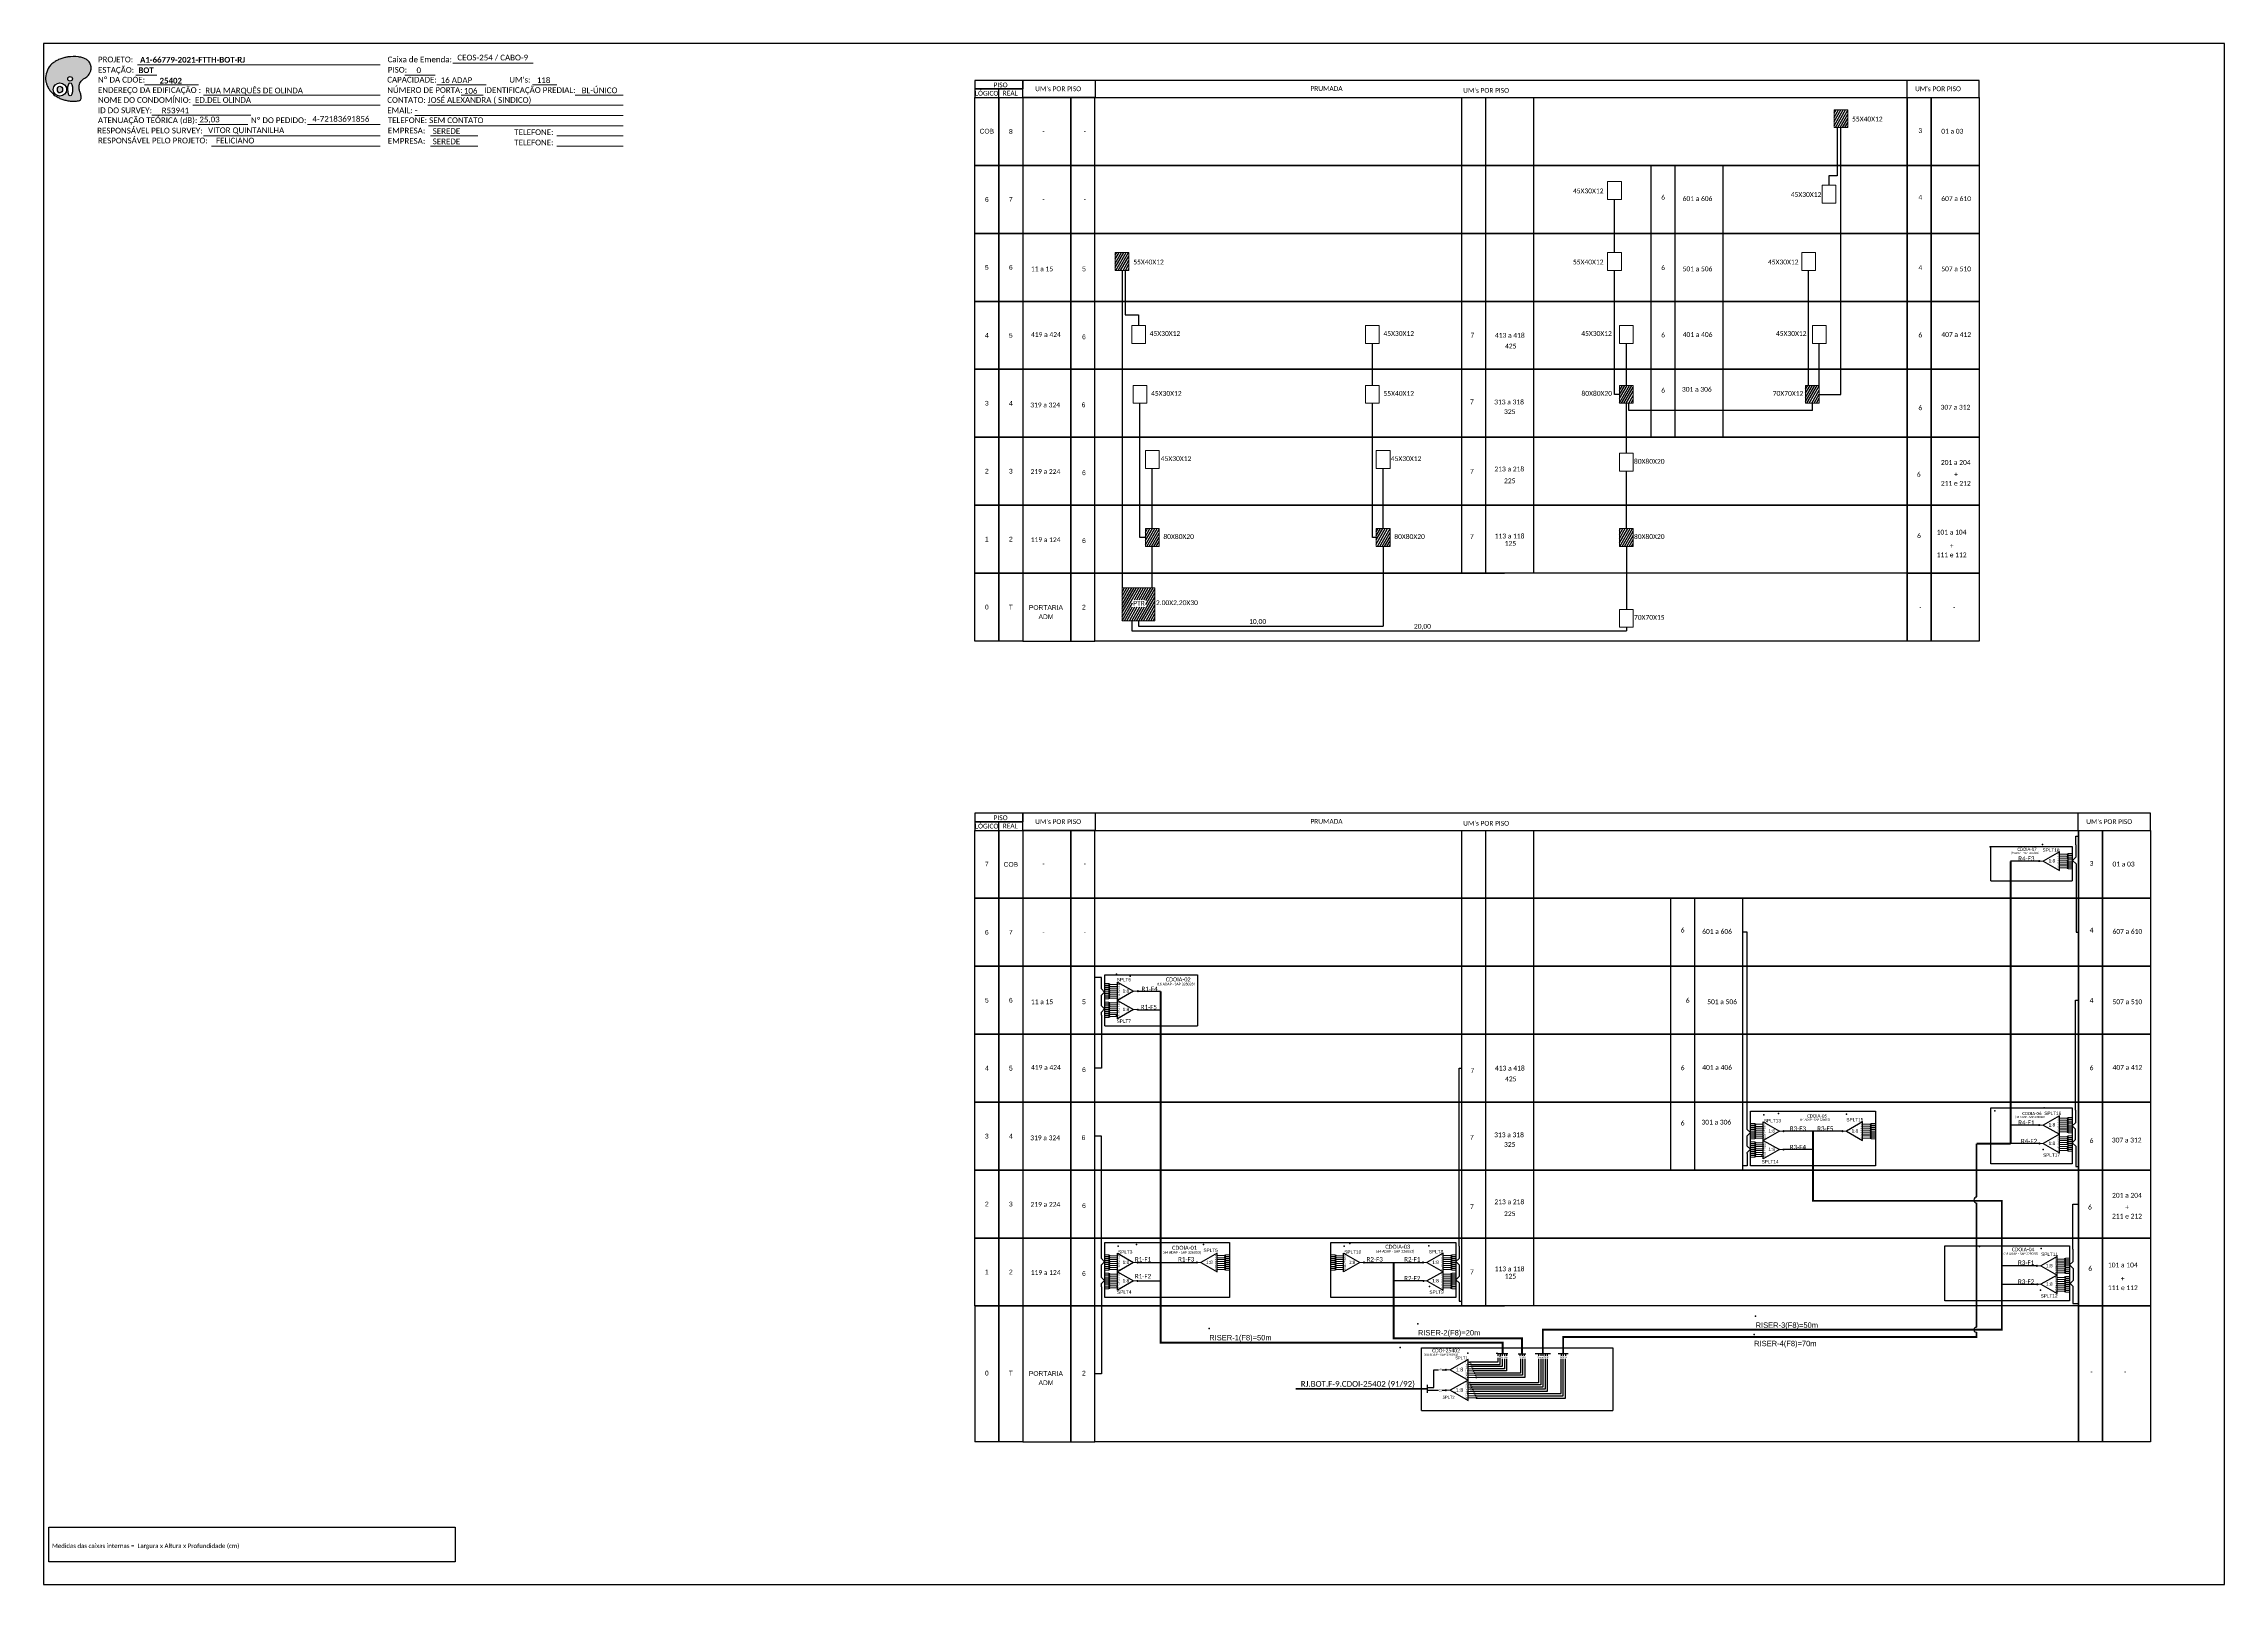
# Model space of a CAD drawing. Header units: metres. Extents: x -357 to 1409, y -312 to 282.
# Drawn here: x -357 to 484, y -312 to 282 of the extents above; entities that cross this region are included whole.
import ezdxf
from ezdxf.enums import TextEntityAlignment as Align

# ---------------------------------------------------------------- set-up
doc = ezdxf.new("R2010")
doc.units = ezdxf.units.M
doc.styles.add('ARIAL', font='arial.ttf')
doc.styles.add('WMF-Calibri0', font='calibri.ttf')
doc.styles.add('WMF-Calibri1', font='calibrib.ttf')

# ---------------------------------------------------------------- blocks, each defined once
blk = doc.blocks.new('OI')
h = blk.add_hatch(color=40)
edge = h.paths.add_edge_path()
edge.add_spline(control_points=[(4.35, -0.67), (3.92, -0.99), (3.26, -1.5), (2.81, -2.59), (2.9, -3.5), (3.06, -4.27), (3.31, -4.85), (3.37, -5.39), (3.4, -5.88), (3.2, -6.4), (2.54, -6.61), (1.65, -6.63), (0.55, -6.67), (-0.56, -6.42), (-1.61, -6.14), (-2.77, -5.61), (-3.92, -4.77), (-4.89, -3.7), (-5.34, -2.65), (-5.6, -1.94), (-5.85, -0.96), (-5.71, 0.47), (-5.1, 2.02), (-4.14, 3.02), (-3.3, 3.61), (-2.37, 4.16), (-1.36, 4.44), (-0.56, 4.7), (0.79, 4.85), (2.24, 4.97), (3.79, 4.57), (4.67, 4.21), (5.44, 3.65), (5.76, 2.99), (6.03, 2.21), (6.01, 1.46), (5.72, 0.64), (5.31, 0.08), (4.88, -0.38), (4.51, -0.55), (4.35, -0.67)], knot_values=[0, 0, 0, 0, 1.60434, 2.417191, 3.427595, 4.282808, 4.776746, 5.304182, 5.888771, 6.258406, 6.858137, 7.79129, 8.986195, 10.124242, 11.187857, 12.242908, 13.953784, 15.414161, 16.515391, 17.349188, 17.675853, 19.552021, 21.515531, 22.568638, 23.63245, 24.621084, 25.782718, 26.745347, 27.142653, 29.870543, 31.004649, 31.921532, 32.709589, 33.801391, 34.042471, 35.192333, 35.971461, 36.628871, 37.254359, 37.836911, 37.836911, 37.836911, 37.836911], degree=3, periodic=0)
h.paths.add_polyline_path([(1.13, -0.87, -1), (-0.04, -0.87, -1)], flags=16)
edge = h.paths.add_edge_path(flags=16)
edge.add_ellipse((0.56, -3.59), major_axis=(-0.02, 1.71), ratio=0.361305, start_angle=0, end_angle=360)
h.paths.add_polyline_path([(-0.36, -3.62, -1), (-3.8, -3.62, -1)], flags=16)
edge = h.paths.add_edge_path(flags=0)
edge.add_ellipse((-2.08, -3.62), major_axis=(0, 0.885), ratio=0.758294, start_angle=0, end_angle=360)
at = {"color": 40}
for centre, radius in [((-2.08, -3.62), 1.72), ((0.54, -0.87), 0.587)]:
    blk.add_circle(centre, radius, dxfattribs=at)
blk.add_ellipse((-2.08, -3.62), major_axis=(0, 0.885), ratio=0.758294, start_param=-3.141592653589792, end_param=3.141592653589792, dxfattribs=at)
blk.add_ellipse((0.56, -3.59), major_axis=(-0.02, 1.71), ratio=0.361305, dxfattribs=at)
at = {"color": 40, "start_tangent": (-0.800898, -0.598801), "end_tangent": (-0.800898, -0.598801)}
blk.add_spline([(4.35, -0.67), (3.2, -1.78), (2.9, -2.54), (2.92, -3.55), (3.12, -4.38), (3.28, -4.85), (3.37, -5.37), (3.35, -5.95), (3.2, -6.29), (2.66, -6.55), (1.73, -6.63), (0.54, -6.62), (-0.58, -6.41), (-1.6, -6.11), (-2.56, -5.67), (-3.95, -4.67), (-4.89, -3.56), (-5.37, -2.56), (-5.64, -1.78), (-5.72, -1.46), (-5.63, 0.42), (-4.84, 2.22), (-4.13, 2.99), (-3.27, 3.62), (-2.4, 4.09), (-1.3, 4.47), (-0.37, 4.72), (0.02, 4.77), (2.75, 4.8), (3.85, 4.53), (4.69, 4.16), (5.31, 3.68), (5.85, 2.73), (5.93, 2.5), (5.94, 1.35), (5.67, 0.62), (5.29, 0.08), (4.84, -0.36), (4.35, -0.67)], degree=3, dxfattribs=at)
blk = doc.blocks.new('SPLITTER_')
blk.add_point((0, 0))
at = {"style": 'ARIAL', "flags": 4}
blk.add_attdef('SPLT', (0, -3.26), '', height=1.5, dxfattribs=at)
blk = doc.blocks.new('A$C415C251F')
at = {"color": 3}
blk.add_point((0, 0), dxfattribs=at)
blk = doc.blocks.new('LEG_CDOIA8_C-SPLT_ESQ')
at = {"color": 3, "extrusion": (0, 0, -1), "xscale": -1, "zscale": -1}
blk.add_blockref('A$C415C251F', (0, 0), dxfattribs=at)
at = {"color": 1, "style": 'WMF-Calibri0', "flags": 4}
blk.add_attdef('MODELO', text='', height=1.5, dxfattribs=at).set_placement((22.5, -4.5), align=Align.CENTER)
blk.add_attdef('CDO', (21.4, -2.6), '', height=2, dxfattribs=at)
at = {"style": 'ARIAL', "flags": 4}
blk.add_attdef('SPLITAGEM', text='', height=1.5, dxfattribs=at).set_placement((18.6, -12.6), align=Align.CENTER)
blk = doc.blocks.new('SPLT_1-8_SC-APC_ESQ')
at = {"color": 3, "lineweight": 0}
for points in [[(2.4, -3), (0, -3)], [(2.4, -4), (0, -4)], [(2.4, -4.2), (0, -4.2)], [(2.4, -5.2), (0, -5.2)], [(2.4, -5.3), (0, -5.3)], [(2.4, -6.3), (0, -6.3)], [(2.4, -6.5), (0, -6.5)], [(2.4, -7.5), (0, -7.5)], [(2.4, -7.6), (0, -7.6)], [(2.4, -8.6), (0, -8.6)], [(2.4, -8.8), (0, -8.8)], [(2.4, -9.8), (0, -9.8)], [(2.4, -9.9), (0, -9.9)], [(2.4, -10.9), (0, -10.9)], [(2.4, -11.1), (0, -11.1)], [(2.4, -12.1), (0, -12.1)], [(2.4, -3), (2.4, -4)], [(2.4, -4.2), (2.4, -5.2)], [(2.4, -5.3), (2.4, -6.3)], [(2.4, -6.5), (2.4, -7.5)], [(2.4, -7.6), (2.4, -8.6)], [(2.4, -8.8), (2.4, -9.8)], [(2.4, -9.9), (2.4, -10.9)], [(2.4, -11.1), (2.4, -12.1)], [(3, -3.5), (7.4, -3.5)], [(7.4, -4.7), (3, -4.7)], [(7.4, -5.8), (3, -5.8)], [(7.4, -7), (3, -7)], [(7.4, -8.1), (3, -8.1)], [(7.4, -9.3), (3, -9.3)], [(7.4, -10.4), (3, -10.4)], [(7.4, -11.6), (3, -11.6)]]:
    blk.add_lwpolyline(points, dxfattribs=at)
for points in [[(3, -3.2), (2.4, -3.2), (2.4, -3.8), (3, -3.8)], [(3, -4.4), (2.4, -4.4), (2.4, -5), (3, -5)], [(3, -5.5), (2.4, -5.5), (2.4, -6.1), (3, -6.1)], [(3, -6.7), (2.4, -6.7), (2.4, -7.3), (3, -7.3)], [(3, -7.8), (2.4, -7.8), (2.4, -8.4), (3, -8.4)], [(3, -9), (2.4, -9), (2.4, -9.6), (3, -9.6)], [(3, -10.1), (2.4, -10.1), (2.4, -10.7), (3, -10.7)], [(3, -11.3), (2.4, -11.3), (2.4, -11.9), (3, -11.9)]]:
    blk.add_lwpolyline(points, close=True, dxfattribs=at)
at = {"color": 1}
blk.add_lwpolyline([(7.4, -2.1), (17, -7.5), (7.4, -13), (7.4, -2.1)], dxfattribs=at)
at = {"color": 1, "lineweight": 0}
blk.add_lwpolyline([(17, -7.5), (19.3, -7.5)], dxfattribs=at)
at = {"color": 1, "style": 'ARIAL'}
for s, height, p in [('S2', 0.75, (7.6, -5)), ('S3', 0.75, (7.6, -6.2)), ('S4', 0.75, (7.6, -7.4)), ('S5', 0.75, (7.5, -8.6)), ('S6', 0.75, (7.6, -9.7)), ('S7', 0.75, (7.6, -10.8)), ('S8', 0.75, (7.6, -11.9)), ('S1', 0.75, (7.7, -3.8)), ('1:8', 2, (10.5, -8.4))]:
    blk.add_text(s, height=height, dxfattribs=at).set_placement(p)
blk = doc.blocks.new('SPLT_1-8_SC-APC')
at = {"color": 1, "lineweight": 0}
blk.add_lwpolyline([(-17, -7.5), (-19.3, -7.5)], dxfattribs=at)
at = {"color": 1}
blk.add_lwpolyline([(-7.4, -2.1), (-17, -7.5), (-7.4, -13), (-7.4, -2.1)], dxfattribs=at)
at = {"color": 3, "lineweight": 0}
for points in [[(-3, -3.5), (-7.4, -3.5)], [(-7.4, -4.7), (-3, -4.7)], [(-7.4, -5.8), (-3, -5.8)], [(-7.4, -7), (-3, -7)], [(-7.4, -8.1), (-3, -8.1)], [(-7.4, -9.3), (-3, -9.3)], [(-7.4, -10.4), (-3, -10.4)], [(-7.4, -11.6), (-3, -11.6)], [(-2.4, -3), (-2.4, -4)], [(-2.4, -3), (0, -3)], [(-2.4, -4), (0, -4)], [(-2.4, -4.2), (-2.4, -5.2)], [(-2.4, -4.2), (0, -4.2)], [(-2.4, -5.2), (0, -5.2)], [(-2.4, -5.3), (-2.4, -6.3)], [(-2.4, -5.3), (0, -5.3)], [(-2.4, -6.3), (0, -6.3)], [(-2.4, -6.5), (-2.4, -7.5)], [(-2.4, -6.5), (0, -6.5)], [(-2.4, -7.5), (0, -7.5)], [(-2.4, -7.6), (-2.4, -8.6)], [(-2.4, -7.6), (0, -7.6)], [(-2.4, -8.6), (0, -8.6)], [(-2.4, -8.8), (-2.4, -9.8)], [(-2.4, -8.8), (0, -8.8)], [(-2.4, -9.8), (0, -9.8)], [(-2.4, -9.9), (-2.4, -10.9)], [(-2.4, -9.9), (0, -9.9)], [(-2.4, -10.9), (0, -10.9)], [(-2.4, -11.1), (-2.4, -12.1)], [(-2.4, -11.1), (0, -11.1)], [(-2.4, -12.1), (0, -12.1)]]:
    blk.add_lwpolyline(points, dxfattribs=at)
for points in [[(-3, -3.2), (-2.4, -3.2), (-2.4, -3.8), (-3, -3.8)], [(-3, -4.4), (-2.4, -4.4), (-2.4, -5), (-3, -5)], [(-3, -5.5), (-2.4, -5.5), (-2.4, -6.1), (-3, -6.1)], [(-3, -6.7), (-2.4, -6.7), (-2.4, -7.3), (-3, -7.3)], [(-3, -7.8), (-2.4, -7.8), (-2.4, -8.4), (-3, -8.4)], [(-3, -9), (-2.4, -9), (-2.4, -9.6), (-3, -9.6)], [(-3, -10.1), (-2.4, -10.1), (-2.4, -10.7), (-3, -10.7)], [(-3, -11.3), (-2.4, -11.3), (-2.4, -11.9), (-3, -11.9)]]:
    blk.add_lwpolyline(points, close=True, dxfattribs=at)
at = {"color": 1, "style": 'ARIAL'}
for s, height, p in [('1:8', 2, (-13.9, -8.4)), ('S1', 0.75, (-8.7, -3.8)), ('S2', 0.75, (-8.7, -5)), ('S3', 0.75, (-8.7, -6.2)), ('S4', 0.75, (-8.7, -7.4)), ('S5', 0.75, (-8.7, -8.6)), ('S6', 0.75, (-8.7, -9.7)), ('S7', 0.75, (-8.7, -10.8)), ('S8', 0.75, (-8.7, -11.9))]:
    blk.add_text(s, height=height, dxfattribs=at).set_placement(p)

msp = doc.modelspace()

# ---------------------------------------------------------------- hatches: boundary and pattern name
h = msp.add_hatch()
h.set_pattern_fill('ANSI31', color=1, scale=0.25, angle=15, style=0)
h.paths.add_polyline_path([(338.77, 256.73), (333.48, 256.73), (333.48, 249.84), (338.77, 249.84)])
h = msp.add_hatch()
h.set_pattern_fill('ANSI31', color=1, scale=0.25, angle=15, style=0)
h.paths.add_polyline_path([(56.28, 194.73), (61.57, 194.73), (61.57, 201.63), (56.28, 201.63)])
h = msp.add_hatch()
h.set_pattern_fill('ANSI31', color=1, scale=0.25, angle=15, style=0)
h.paths.add_polyline_path([(256.02, 150.45), (250.72, 150.45), (250.72, 143.56), (256.02, 143.56)])
h = msp.add_hatch()
h.set_pattern_fill('ANSI31', color=1, scale=0.25, angle=15, style=0)
h.paths.add_polyline_path([(327.79, 150.45), (322.49, 150.45), (322.49, 143.56), (327.79, 143.56)])
h = msp.add_hatch()
h.set_pattern_fill('ANSI31', color=1, scale=0.25, angle=15, style=0)
h.paths.add_polyline_path([(67.89, 91.82), (67.89, 88.37), (73.19, 88.37), (73.19, 95.27), (67.89, 95.27)])
h = msp.add_hatch()
h.set_pattern_fill('ANSI31', color=1, scale=0.25, angle=15, style=0)
h.paths.add_polyline_path([(162.24, 88.37), (162.24, 95.27), (156.94, 95.27), (156.94, 88.37)])
h = msp.add_hatch()
h.set_pattern_fill('ANSI31', color=1, scale=0.25, angle=15, style=0)
h.paths.add_polyline_path([(256.02, 95.27), (250.72, 95.27), (250.72, 88.37), (256.02, 88.37)])
h.paths.add_polyline_path([(255.97, 90.75), (268.59, 90.75), (268.59, 93.58), (255.97, 93.58)], flags=9)
h = msp.add_hatch(color=3)
h.dxf.hatch_style = 1
edge = h.paths.add_edge_path()
edge.add_arc((412.58, -32.92), 0.221, 0, 360)
h = msp.add_hatch(color=3)
h.dxf.hatch_style = 1
edge = h.paths.add_edge_path()
edge.add_arc((65.01, -83.11), 0.221, 0, 360)
h = msp.add_hatch(color=3)
h.dxf.hatch_style = 1
edge = h.paths.add_edge_path()
edge.add_arc((65.01, -90.24), 0.221, 0, 360)
h = msp.add_hatch(color=3)
h.dxf.hatch_style = 1
edge = h.paths.add_edge_path()
edge.add_arc((412.58, -134.69), 0.221, 0, 360)
h = msp.add_hatch(color=3)
h.dxf.hatch_style = 1
edge = h.paths.add_edge_path()
edge.add_arc((313.99, -137.06), 0.221, 0, 360)
h = msp.add_hatch(color=3)
h.dxf.hatch_style = 1
edge = h.paths.add_edge_path()
edge.add_arc((336.71, -137.06), 0.221, 0, 360)
h = msp.add_hatch(color=3)
h.dxf.hatch_style = 1
edge = h.paths.add_edge_path()
edge.add_arc((412.69, -141.84), 0.221, 0, 360)
h = msp.add_hatch(color=3)
h.dxf.hatch_style = 1
edge = h.paths.add_edge_path()
edge.add_arc((313.96, -144.17), 0.221, 0, 360)
h = msp.add_hatch(color=3)
h.dxf.hatch_style = 1
edge = h.paths.add_edge_path()
edge.add_arc((64.82, -187.7), 0.221, 0, 360)
h = msp.add_hatch(color=3)
h.dxf.hatch_style = 1
edge = h.paths.add_edge_path()
edge.add_arc((87.76, -187.7), 0.221, 0, 360)
h = msp.add_hatch(color=3)
h.dxf.hatch_style = 1
edge = h.paths.add_edge_path()
edge.add_arc((152.17, -187.7), 0.221, 0, 360)
h = msp.add_hatch(color=3)
h.dxf.hatch_style = 1
edge = h.paths.add_edge_path()
edge.add_arc((174.97, -187.7), 0.221, 0, 360)
h = msp.add_hatch(color=3)
h.dxf.hatch_style = 1
edge = h.paths.add_edge_path()
edge.add_arc((411.67, -189), 0.221, 0, 360)
h = msp.add_hatch(color=3)
h.dxf.hatch_style = 1
edge = h.paths.add_edge_path()
edge.add_arc((64.82, -194.83), 0.221, 0, 360)
h = msp.add_hatch(color=3)
h.dxf.hatch_style = 1
edge = h.paths.add_edge_path()
edge.add_arc((175.16, -194.82), 0.221, 0, 360)
h = msp.add_hatch(color=3)
h.dxf.hatch_style = 1
edge = h.paths.add_edge_path()
edge.add_arc((411.86, -196.12), 0.221, 0, 360)
h = msp.add_hatch(color=3)
h.dxf.hatch_style = 1
edge = h.paths.add_edge_path()
edge.add_arc((193.02, -226.14), 0.176, 0, 360)
h = msp.add_hatch(color=3)
h.dxf.hatch_style = 1
edge = h.paths.add_edge_path()
edge.add_arc((193.38, -226.98), 0.176, 0, 360)
h = msp.add_hatch(color=3)
h.dxf.hatch_style = 1
edge = h.paths.add_edge_path()
edge.add_arc((183.76, -229.07), 0.233, 0, 360)
h = msp.add_hatch(color=3)
h.dxf.hatch_style = 1
edge = h.paths.add_edge_path()
edge.add_arc((183.76, -229.07), 0.186, 0, 360)
h = msp.add_hatch(color=3)
h.dxf.hatch_style = 1
edge = h.paths.add_edge_path()
edge.add_arc((193.02, -234.05), 0.176, 0, 360)
h = msp.add_hatch(color=3)
h.dxf.hatch_style = 1
edge = h.paths.add_edge_path()
edge.add_arc((193.38, -234.89), 0.176, 0, 360)
h = msp.add_hatch(color=3)
h.dxf.hatch_style = 1
edge = h.paths.add_edge_path()
edge.add_arc((193.75, -227.82), 0.176, 0, 360)
h = msp.add_hatch(color=3)
h.dxf.hatch_style = 1
edge = h.paths.add_edge_path()
edge.add_arc((194.11, -228.65), 0.176, 0, 360)
h = msp.add_hatch(color=3)
h.dxf.hatch_style = 1
edge = h.paths.add_edge_path()
edge.add_arc((194.47, -229.49), 0.176, 0, 360)
h = msp.add_hatch(color=3)
h.dxf.hatch_style = 1
edge = h.paths.add_edge_path()
edge.add_arc((194.84, -230.33), 0.176, 0, 360)
h = msp.add_hatch(color=3)
h.dxf.hatch_style = 1
edge = h.paths.add_edge_path()
edge.add_arc((195.2, -231.16), 0.176, 0, 360)
h = msp.add_hatch(color=3)
h.dxf.hatch_style = 1
edge = h.paths.add_edge_path()
edge.add_arc((195.56, -232), 0.176, 0, 360)
h = msp.add_hatch(color=3)
h.dxf.hatch_style = 1
edge = h.paths.add_edge_path()
edge.add_arc((183.76, -236.98), 0.233, 0, 360)
h = msp.add_hatch(color=3)
h.dxf.hatch_style = 1
edge = h.paths.add_edge_path()
edge.add_arc((193.75, -235.72), 0.176, 0, 360)
h = msp.add_hatch(color=3)
h.dxf.hatch_style = 1
edge = h.paths.add_edge_path()
edge.add_arc((194.11, -236.56), 0.176, 0, 360)
h = msp.add_hatch(color=3)
h.dxf.hatch_style = 1
edge = h.paths.add_edge_path()
edge.add_arc((194.47, -237.4), 0.176, 0, 360)
h = msp.add_hatch(color=3)
h.dxf.hatch_style = 1
edge = h.paths.add_edge_path()
edge.add_arc((194.84, -238.23), 0.176, 0, 360)
h = msp.add_hatch(color=3)
h.dxf.hatch_style = 1
edge = h.paths.add_edge_path()
edge.add_arc((195.2, -239.07), 0.176, 0, 360)
h = msp.add_hatch(color=3)
h.dxf.hatch_style = 1
edge = h.paths.add_edge_path()
edge.add_arc((195.56, -239.91), 0.176, 0, 360)

# ---------------------------------------------------------------- linework, layer by layer
for p, q in [((2.12, 261.43), (11.38, 261.43)), ((2.12, 235.24), (2.12, 261.43)), ((11.38, 261.43), (20.64, 261.43)), ((11.38, 235.24), (11.38, 261.43)), ((11.38, 261.43), (11.38, 235.24)), ((39.15, 261.43), (20.64, 261.43)), ((20.64, 261.43), (20.64, 235.24)), ((20.64, 261.43), (20.64, 235.24)), ((48.41, 261.43), (39.15, 261.43)), ((39.15, 261.43), (39.15, 235.24)), ((39.15, 235.24), (39.15, 261.43)), ((48.41, 235.24), (48.41, 261.43)), ((48.41, 261.43), (361.65, 261.43)), ((48.41, 235.24), (48.41, 261.43)), ((361.65, 261.43), (370.91, 261.43)), ((361.65, 235.24), (361.65, 261.43)), ((361.65, 261.43), (361.65, 235.24)), ((370.91, 261.43), (389.43, 261.43)), ((370.91, 235.24), (370.91, 261.43)), ((370.91, 261.43), (370.91, 235.24)), ((389.43, 261.43), (389.43, 235.24)), ((11.38, 235.24), (2.12, 235.24)), ((20.64, 235.24), (11.38, 235.24)), ((20.64, 235.24), (39.15, 235.24)), ((39.15, 235.24), (48.41, 235.24)), ((361.65, 235.24), (48.41, 235.24)), ((370.91, 235.24), (361.65, 235.24)), ((389.43, 235.24), (370.91, 235.24)), ((2.12, 104.26), (11.38, 104.26)), ((2.12, 78.07), (2.12, 104.26)), ((11.38, 104.26), (20.64, 104.26)), ((11.38, 78.07), (11.38, 104.26)), ((11.38, 104.26), (11.38, 78.07)), ((39.15, 104.26), (20.64, 104.26)), ((20.64, 104.26), (20.64, 78.07)), ((20.64, 104.26), (20.64, 78.07)), ((48.41, 104.26), (39.15, 104.26)), ((39.15, 104.26), (39.15, 78.07)), ((39.15, 78.07), (39.15, 104.26)), ((48.41, 78.07), (48.41, 104.26)), ((48.41, 104.26), (361.65, 104.26)), ((48.41, 78.07), (48.41, 104.26)), ((361.65, 104.26), (370.91, 104.26)), ((361.65, 78.07), (361.65, 104.26)), ((361.65, 104.26), (361.65, 78.07)), ((370.91, 104.26), (370.91, 78.07)), ((370.91, 104.26), (389.43, 104.26)), ((370.91, 78.07), (370.91, 104.26)), ((389.43, 104.26), (389.43, 78.07)), ((2.12, 78.07), (11.38, 78.07)), ((2.12, 51.87), (2.12, 78.07)), ((11.38, 78.07), (2.12, 78.07)), ((11.38, 78.07), (20.64, 78.07)), ((11.38, 51.87), (11.38, 78.07)), ((11.38, 78.07), (11.38, 51.87)), ((20.64, 78.07), (11.38, 78.07)), ((39.15, 78.07), (20.64, 78.07)), ((20.64, 78.07), (20.64, 51.87)), ((20.64, 78.07), (20.64, 51.87)), ((20.64, 78.07), (39.15, 78.07)), ((48.41, 78.07), (39.15, 78.07)), ((39.15, 78.07), (39.15, 51.87)), ((39.15, 51.87), (39.15, 78.07)), ((39.15, 78.07), (48.41, 78.07)), ((48.41, 51.87), (48.41, 78.07)), ((48.41, 51.87), (48.41, 78.07)), ((48.41, 78.07), (206.43, 78.07)), ((361.65, 78.07), (48.41, 78.07)), ((361.65, 78.07), (370.91, 78.07)), ((361.65, 51.87), (361.65, 78.07)), ((361.65, 78.07), (361.65, 51.87)), ((370.91, 78.07), (361.65, 78.07)), ((370.91, 78.07), (389.43, 78.07)), ((370.91, 51.87), (370.91, 78.07)), ((370.91, 78.07), (370.91, 51.87)), ((389.43, 78.07), (370.91, 78.07)), ((389.43, 78.07), (389.43, 51.87)), ((11.38, 51.87), (2.12, 51.87)), ((20.64, 51.87), (11.38, 51.87)), ((20.64, 51.87), (39.15, 51.87)), ((39.15, 51.87), (48.41, 51.87)), ((361.65, 51.87), (48.41, 51.87)), ((370.91, 51.87), (361.65, 51.87)), ((389.43, 51.87), (370.91, 51.87)), ((2.12, -21.1), (11.38, -21.1)), ((2.12, -47.29), (2.12, -21.1)), ((11.38, -21.1), (11.38, -47.29)), ((11.38, -21.1), (20.64, -21.1)), ((11.38, -47.29), (11.38, -21.1)), ((20.64, -21.1), (20.64, -47.29)), ((39.15, -21.1), (20.64, -21.1)), ((20.64, -21.1), (20.64, -47.29)), ((39.15, -47.29), (39.15, -21.1)), ((48.41, -21.1), (39.15, -21.1)), ((39.15, -21.1), (39.15, -47.29)), ((48.41, -21.1), (427.68, -21.1)), ((48.41, -47.29), (48.41, -21.1)), ((48.41, -47.29), (48.41, -21.1)), ((427.68, -21.1), (427.68, -47.29)), ((427.68, -21.1), (436.94, -21.1)), ((427.68, -47.29), (427.68, -21.1)), ((436.94, -21.1), (455.46, -21.1)), ((436.94, -47.29), (436.94, -21.1)), ((436.94, -21.1), (436.94, -47.29)), ((455.46, -21.1), (455.46, -47.29)), ((11.38, -47.29), (2.12, -47.29)), ((20.64, -47.29), (11.38, -47.29)), ((20.64, -47.29), (39.15, -47.29)), ((39.15, -47.29), (48.41, -47.29)), ((427.68, -47.29), (48.41, -47.29)), ((436.94, -47.29), (427.68, -47.29)), ((455.46, -47.29), (436.94, -47.29)), ((2.12, -178.27), (11.38, -178.27)), ((2.12, -204.46), (2.12, -178.27)), ((11.38, -178.27), (11.38, -204.46)), ((11.38, -178.27), (20.64, -178.27)), ((11.38, -204.46), (11.38, -178.27)), ((20.64, -178.27), (20.64, -204.46)), ((39.15, -178.27), (20.64, -178.27)), ((20.64, -178.27), (20.64, -204.46)), ((39.15, -204.46), (39.15, -178.27)), ((48.41, -178.27), (39.15, -178.27)), ((39.15, -178.27), (39.15, -204.46)), ((48.41, -178.27), (427.68, -178.27)), ((48.41, -204.46), (48.41, -178.27)), ((48.41, -204.46), (48.41, -178.27)), ((427.68, -178.27), (427.68, -204.46)), ((427.68, -178.27), (436.94, -178.27)), ((427.68, -204.46), (427.68, -178.27)), ((436.94, -178.27), (455.46, -178.27)), ((436.94, -204.46), (436.94, -178.27)), ((436.94, -178.27), (436.94, -204.46)), ((455.46, -178.27), (455.46, -204.46)), ((11.38, -204.46), (2.12, -204.46)), ((2.12, -204.46), (11.38, -204.46)), ((20.64, -204.46), (11.38, -204.46)), ((11.38, -204.46), (20.64, -204.46)), ((11.38, -204.46), (11.38, -256.85)), ((11.38, -256.85), (11.38, -204.46)), ((20.64, -204.46), (39.15, -204.46)), ((39.15, -204.46), (20.64, -204.46)), ((20.64, -204.46), (20.64, -256.85)), ((20.64, -204.46), (20.64, -256.85)), ((39.15, -204.46), (48.41, -204.46)), ((48.41, -204.46), (39.15, -204.46)), ((39.15, -256.85), (39.15, -204.46)), ((39.15, -204.46), (39.15, -256.85)), ((427.68, -204.46), (48.41, -204.46)), ((48.41, -204.46), (206.43, -204.46)), ((48.41, -256.85), (48.41, -204.46)), ((48.41, -256.85), (48.41, -204.46)), ((436.94, -204.46), (427.68, -204.46)), ((427.68, -204.46), (427.68, -230.66)), ((427.68, -204.46), (436.94, -204.46)), ((427.68, -230.66), (427.68, -204.46)), ((455.46, -204.46), (436.94, -204.46)), ((436.94, -204.46), (455.46, -204.46)), ((436.94, -230.66), (436.94, -204.46)), ((436.94, -204.46), (436.94, -230.66)), ((455.46, -204.46), (455.46, -230.66)), ((427.68, -230.66), (427.68, -256.85)), ((427.68, -256.85), (427.68, -230.66)), ((436.94, -256.85), (436.94, -230.66)), ((436.94, -230.66), (436.94, -256.85)), ((455.46, -230.66), (455.46, -256.85)), ((11.38, -256.85), (2.12, -256.85)), ((20.64, -256.85), (11.38, -256.85)), ((20.64, -256.85), (39.15, -256.85)), ((39.15, -256.85), (48.41, -256.85)), ((427.68, -256.85), (48.41, -256.85)), ((436.94, -256.85), (427.68, -256.85)), ((455.46, -256.85), (436.94, -256.85))]:
    msp.add_line(p, q)
at = {"color": 1, "lineweight": 0}
for p, q in [((333.48, 256.73), (338.77, 256.73)), ((333.48, 249.84), (333.48, 256.73)), ((338.77, 256.73), (338.77, 249.84)), ((338.77, 249.84), (333.48, 249.84)), ((56.28, 201.63), (61.57, 201.63)), ((56.28, 194.73), (56.28, 201.63)), ((61.57, 194.73), (56.28, 194.73)), ((61.57, 201.63), (61.57, 194.73)), ((250.72, 150.45), (256.02, 150.45)), ((250.72, 143.56), (250.72, 150.45)), ((256.02, 143.56), (250.72, 143.56)), ((256.02, 150.45), (256.02, 143.56)), ((322.49, 150.45), (327.79, 150.45)), ((322.49, 143.56), (322.49, 150.45)), ((327.79, 143.56), (322.49, 143.56)), ((327.79, 150.45), (327.79, 143.56)), ((67.89, 95.27), (73.19, 95.27)), ((67.89, 88.37), (67.89, 95.27)), ((73.19, 95.27), (73.19, 88.37)), ((156.94, 95.27), (162.24, 95.27)), ((156.94, 88.37), (156.94, 95.27)), ((162.24, 95.27), (162.24, 88.37)), ((250.72, 95.27), (256.02, 95.27)), ((250.72, 88.37), (250.72, 95.27)), ((256.02, 95.27), (256.02, 88.37)), ((73.19, 88.37), (67.89, 88.37)), ((162.24, 88.37), (156.94, 88.37)), ((256.02, 88.37), (250.72, 88.37)), ((58.93, 72.38), (71.57, 72.38)), ((58.93, 59.73), (58.93, 72.38)), ((71.57, 72.38), (71.57, 59.73)), ((71.57, 59.73), (58.93, 59.73))]:
    msp.add_line(p, q, dxfattribs=at)
at = {"color": 0, "lineweight": 0}
for p, q in [((246.16, 229.04), (251.45, 229.04)), ((246.16, 222.14), (246.16, 229.04)), ((251.45, 229.04), (251.45, 222.14)), ((328.87, 227.63), (334.17, 227.63)), ((328.87, 220.74), (328.87, 227.63)), ((334.17, 227.63), (334.17, 220.74)), ((251.45, 222.14), (246.16, 222.14)), ((334.17, 220.74), (328.87, 220.74)), ((246.16, 201.63), (251.45, 201.63)), ((246.16, 194.73), (246.16, 201.63)), ((251.45, 194.73), (246.16, 194.73)), ((251.45, 201.63), (251.45, 194.73)), ((321.02, 201.63), (326.32, 201.63)), ((321.02, 194.73), (321.02, 201.63)), ((326.32, 194.73), (321.02, 194.73)), ((326.32, 201.63), (326.32, 194.73)), ((62.6, 173.55), (67.9, 173.55)), ((62.6, 166.65), (62.6, 173.55)), ((67.9, 173.55), (67.9, 166.65)), ((152.77, 173.55), (158.07, 173.55)), ((152.77, 166.65), (152.77, 173.55)), ((158.07, 173.55), (158.07, 166.65)), ((250.72, 173.55), (256.02, 173.55)), ((250.72, 166.65), (250.72, 173.55)), ((256.02, 173.55), (256.02, 166.65)), ((325.14, 173.55), (330.44, 173.55)), ((325.14, 166.65), (325.14, 173.55)), ((330.44, 173.55), (330.44, 166.65)), ((67.9, 166.65), (62.6, 166.65)), ((158.07, 166.65), (152.77, 166.65)), ((256.02, 166.65), (250.72, 166.65)), ((330.44, 166.65), (325.14, 166.65)), ((63.13, 150.45), (68.43, 150.45)), ((63.13, 143.56), (63.13, 150.45)), ((68.43, 143.56), (63.13, 143.56)), ((68.43, 150.45), (68.43, 143.56)), ((152.77, 150.45), (158.07, 150.45)), ((152.77, 143.56), (152.77, 150.45)), ((158.07, 143.56), (152.77, 143.56)), ((158.07, 150.45), (158.07, 143.56)), ((67.89, 125.31), (73.19, 125.31)), ((67.89, 118.41), (67.89, 125.31)), ((73.19, 118.41), (67.89, 118.41)), ((73.19, 125.31), (73.19, 118.41)), ((156.94, 125.31), (162.24, 125.31)), ((156.94, 118.41), (156.94, 125.31)), ((162.24, 118.41), (156.94, 118.41)), ((162.24, 125.31), (162.24, 118.41)), ((250.72, 124.26), (256.02, 124.26)), ((250.72, 117.36), (250.72, 124.26)), ((256.02, 124.26), (256.02, 117.36)), ((256.02, 117.36), (250.72, 117.36)), ((250.72, 64.1), (256.02, 64.1)), ((250.72, 57.21), (250.72, 64.1)), ((256.02, 64.1), (256.02, 57.21)), ((256.02, 57.21), (250.72, 57.21))]:
    msp.add_line(p, q, dxfattribs=at)
at = {"color": 3}
for p, q in [((58.93, 194.73), (58.93, 72.38)), ((60.14, 194.73), (60.14, 177.61)), ((60.14, 177.61), (65.25, 177.61)), ((65.25, 177.61), (65.25, 173.55)), ((65.78, 91.82), (65.78, 143.56)), ((70.54, 95.27), (70.54, 118.41)), ((67.89, 91.82), (65.78, 91.82)), ((70.54, 72.38), (70.54, 88.37)), ((65.25, 59.73), (65.25, 57.68)), ((65.25, 57.68), (159.59, 57.68)), ((182.32, -229.07), (183.76, -229.07))]:
    msp.add_line(p, q, dxfattribs=at)
at = {"color": 1, "linetype": 'Continuous'}
for p, q in [((58.93, 72.36), (58.93, 72.38)), ((58.93, 70.78), (59.85, 72.38)), ((58.93, 69.19), (60.77, 72.38)), ((58.93, 67.6), (61.68, 72.38)), ((58.93, 66.01), (62.6, 72.38)), ((58.93, 64.43), (63.52, 72.38)), ((58.93, 62.84), (64.43, 72.38)), ((58.93, 61.25), (65.35, 72.38)), ((63.63, 67.82), (66.27, 72.38)), ((64.55, 67.82), (67.18, 72.38)), ((65.38, 59.73), (71.57, 70.45)), ((65.47, 67.82), (68.1, 72.38)), ((66.3, 59.73), (71.57, 68.86)), ((66.38, 67.82), (69.02, 72.38)), ((67.3, 67.82), (69.93, 72.38)), ((68.05, 67.52), (70.85, 72.38)), ((68.05, 65.94), (71.57, 72.04)), ((58.97, 59.73), (62.96, 66.65)), ((59.88, 59.73), (62.96, 65.06)), ((60.8, 59.73), (63.86, 65.04)), ((61.72, 59.73), (64.78, 65.04)), ((62.63, 59.73), (65.69, 65.04)), ((63.55, 59.73), (66.61, 65.04)), ((64.46, 59.73), (67.53, 65.04)), ((67.21, 59.73), (71.57, 67.28)), ((68.13, 59.73), (71.57, 65.69)), ((69.05, 59.73), (71.57, 64.1)), ((69.96, 59.73), (71.57, 62.51)), ((70.88, 59.73), (71.57, 60.93))]:
    msp.add_line(p, q, dxfattribs=at)
at = {"color": 7}
msp.add_lwpolyline([(-357, -311.79), (484, -311.79), (484, 282.21), (-357, 282.21)], close=True, dxfattribs=at)
at = {"lineweight": 0}
for points in [[(-321.41, 270.06), (-313.35, 270.06)], [(-320.78, 274.09), (-227.27, 274.09)], [(-217.68, 270.11), (-206.01, 270.11)], [(-199.16, 274.7), (-168.23, 274.7)], [(-295.28, 262.29), (-227.27, 262.29)], [(-205.31, 266.28), (-186.38, 266.28)], [(-315.28, 254.69), (-277.07, 254.69)], [(-299.48, 258.46), (-227.27, 258.46)], [(-213.83, 254.48), (-133.5, 254.48)], [(-208.86, 258.46), (-133.5, 258.46)], [(-208.56, 250.5), (-133.5, 250.5)]]:
    msp.add_lwpolyline(points, dxfattribs=at)
at = {"color": 7, "lineweight": 0}
for points in [[(-318.14, 266.28), (-297.25, 266.28)], [(-195.98, 262.29), (-187.43, 262.29)], [(-168.46, 266.28), (-159.03, 266.28)], [(-152.04, 262.29), (-133.54, 262.29)], [(-297.39, 251.04), (-278.3, 251.04)], [(-295.28, 246.67), (-227.27, 246.67)], [(-255.26, 251.04), (-227.25, 251.04)], [(-207.81, 246.67), (-189.59, 246.67)], [(-159.07, 246.67), (-133.5, 246.67)], [(-292.22, 242.68), (-227.27, 242.68)], [(-207.81, 242.68), (-189.59, 242.68)], [(-159.07, 242.68), (-133.5, 242.68)], [(193.02, -226.14), (192.39, -226.14)], [(192.39, -226.98), (193.38, -226.98)], [(192.39, -227.82), (193.75, -227.82)], [(192.39, -228.65), (194.11, -228.65)], [(192.39, -229.49), (194.47, -229.49)], [(192.39, -230.33), (194.66, -230.33)], [(192.39, -231.16), (195.2, -231.16)], [(192.39, -232), (195.56, -232)], [(193.02, -234.05), (192.39, -234.05)], [(192.39, -234.89), (193.38, -234.89)], [(192.39, -235.72), (193.75, -235.72)], [(192.39, -236.56), (194.11, -236.56)], [(192.39, -237.4), (194.47, -237.4)], [(192.39, -238.23), (194.66, -238.23)], [(192.39, -239.07), (195.2, -239.07)], [(192.39, -239.91), (195.56, -239.91)]]:
    msp.add_lwpolyline(points, dxfattribs=at)
at = {"color": 0}
for points in [[(2.12, 264.72), (20.64, 264.72), (20.64, 268.01), (2.12, 268.01)], [(2.12, 261.43), (20.64, 261.43), (20.64, 264.72), (2.12, 264.72)], [(2.12, -17.81), (20.64, -17.81), (20.64, -14.52), (2.12, -14.52)], [(2.12, -21.1), (20.64, -21.1), (20.64, -17.81), (2.12, -17.81)], [(-354.99, -289.79), (-198.25, -289.79), (-198.25, -303.14), (-354.99, -303.14)]]:
    msp.add_lwpolyline(points, close=True, dxfattribs=at)
for points in [[(11.38, 261.43), (11.38, 264.72)], [(20.64, 261.43), (389.43, 261.43), (389.43, 268.01), (20.64, 268.01), (20.64, 268.01), (20.64, 264.72)], [(48.68, 261.43), (48.68, 268.01)], [(189.83, 261.43), (189.83, 78.07)], [(199.08, 261.43), (199.08, 78.07)], [(217.6, 261.43), (217.6, 78.07)], [(361.64, 261.43), (361.64, 268.01)], [(262.81, 235.24), (262.81, 130.46)], [(272.07, 235.24), (272.07, 130.46)], [(290.58, 235.24), (290.58, 130.46)], [(217.6, 222.14), (217.6, 78.07)], [(290.58, 222.14), (290.58, 130.46)], [(20.64, -21.1), (455.46, -21.1), (455.46, -14.52), (20.64, -14.52), (20.64, -14.52), (20.64, -17.81)], [(48.68, -21.1), (48.68, -14.52)], [(427.67, -21.1), (427.67, -14.52)], [(11.38, -21.1), (11.38, -17.81)], [(189.83, -21.1), (189.83, -204.46)], [(199.08, -21.1), (199.08, -204.46)], [(217.6, -21.1), (217.6, -204.46)], [(270.34, -47.29), (270.34, -152.07)], [(279.59, -47.29), (279.59, -152.07)], [(298.11, -47.29), (298.11, -152.07)], [(217.6, -60.39), (217.6, -204.46)], [(298.11, -60.39), (298.11, -152.07)], [(2.12, -204.46), (2.12, -256.85)]]:
    msp.add_lwpolyline(points)
at = {"color": 3}
for points in [[(327.79, 147), (336.13, 147), (336.13, 249.84)], [(334.61, 249.84), (334.61, 231.2), (331.52, 231.2), (331.52, 227.63)], [(248.81, 201.63), (248.81, 222.14)], [(250.72, 147), (248.81, 147), (248.81, 194.73)], [(323.67, 150.45), (323.67, 194.73)], [(155.42, 150.45), (155.42, 166.65)], [(253.37, 150.45), (253.37, 166.65)], [(327.79, 150.45), (327.79, 166.65)], [(156.94, 91.82), (155.42, 91.82), (155.42, 143.56)], [(253.37, 124.26), (253.37, 143.56)], [(325.14, 140.8), (254.29, 140.8), (254.29, 143.56)], [(325.14, 140.8), (325.14, 143.56)], [(159.59, 95.27), (159.59, 118.41)], [(253.37, 95.27), (253.37, 117.36)], [(159.59, 88.37), (159.59, 57.68)], [(253.37, 88.37), (253.37, 64.1)], [(62.63, 59.73), (62.63, 55.88), (253.37, 55.88)], [(253.37, 57.21), (253.37, 55.88)], [(426.65, -26.65), (426.65, -23.33), (427.68, -23.33)], [(426.65, -26.65), (426.66, -31.47), (425.4, -32.68), (426.81, -34.03)], [(426.81, -34.03), (426.81, -60.39), (427.68, -60.39)], [(299.98, -136.4), (299.98, -60.39), (298.11, -60.39)], [(50.91, -82.22), (50.91, -77.78), (48.41, -77.78)], [(50.91, -88.73), (50.91, -84.63), (52.17, -83.42), (50.91, -82.22), (50.91, -82.22)], [(50.91, -92.37), (50.91, -112.78), (48.41, -112.78)], [(50.91, -88.73), (50.91, -87.35)], [(50.91, -92.37), (50.91, -91.14), (52.17, -89.93), (50.91, -88.73), (50.91, -88.73)], [(426.57, -129.02), (426.57, -86.59), (427.68, -86.59)], [(188.87, -181.35), (188.87, -112.78), (189.83, -112.78)], [(426.57, -129.02), (426.57, -133.84), (425.32, -135.05), (426.57, -136.26)], [(50.91, -186.2), (50.91, -138.98), (48.41, -138.98)], [(299.98, -142.87), (299.98, -138.82), (301.24, -137.61), (299.98, -136.4), (299.98, -136.4)], [(299.98, -145.68), (299.98, -145.28), (301.24, -143.97), (299.98, -142.87), (299.98, -142.87)], [(426.57, -140.33), (425.32, -141.54), (426.73, -142.9)], [(426.57, -140.33), (426.57, -136.26)], [(426.73, -142.9), (426.73, -150.71), (427.68, -150.71)], [(299.98, -145.68), (299.98, -150.39), (298.11, -150.39)], [(425.57, -182.6), (425.57, -165.17), (427.68, -165.17)], [(188.87, -181.35), (188.87, -186.17), (187.61, -187.37), (188.87, -188.58), (188.87, -188.58)], [(425.57, -182.6), (425.57, -187.42), (424.31, -188.63), (425.72, -189.99)], [(50.91, -193.43), (50.91, -188.61), (52.17, -187.41), (50.91, -186.2), (50.91, -186.2)], [(188.84, -193.15), (187.59, -194.36), (188.84, -195.56), (188.84, -195.56)], [(188.87, -188.58), (188.84, -193.15)], [(425.72, -189.99), (425.72, -194.62), (424.47, -195.83), (425.53, -196.85)], [(50.91, -197.07), (50.91, -230.66), (48.41, -230.66)], [(50.91, -197.07), (50.91, -195.84), (52.17, -194.64), (50.91, -193.43), (50.91, -193.43)], [(188.84, -195.56), (188.84, -202.67), (189.83, -202.67)], [(425.53, -196.85), (425.53, -203.49), (427.58, -203.49)], [(219.5, -224.9), (219.5, -234.05), (193.2, -234.05)], [(220.34, -224.9), (220.34, -234.89), (193.2, -234.89)], [(221.18, -224.9), (221.18, -235.73), (193.2, -235.73)], [(222.02, -224.9), (222.02, -236.57), (193.2, -236.57)], [(222.85, -224.9), (222.85, -237.41), (193.2, -237.41)], [(218.25, -222.76), (224.11, -222.76)], [(219.48, -222.76), (219.48, -223.7)], [(220.33, -222.76), (220.33, -223.7)], [(221.18, -222.76), (221.18, -223.7)], [(222.02, -222.76), (222.02, -223.7)], [(222.87, -222.76), (222.87, -223.7)], [(176.52, -235.93), (179.12, -235.93), (179.12, -229.07), (180.99, -229.07)]]:
    msp.add_lwpolyline(points, dxfattribs=at)
for points in [[(2.12, 235.24), (11.38, 235.24), (11.38, 209.04), (2.12, 209.04)], [(11.38, 235.24), (20.64, 235.24), (20.64, 209.04), (11.38, 209.04)], [(39.15, 235.24), (20.64, 235.24), (20.64, 209.04), (39.15, 209.04)], [(48.41, 235.24), (39.15, 235.24), (39.15, 209.04), (48.41, 209.04)], [(48.41, 235.24), (361.65, 235.24), (361.65, 209.04), (48.41, 209.04)], [(361.65, 235.24), (370.91, 235.24), (370.91, 209.04), (361.65, 209.04)], [(370.91, 235.24), (389.43, 235.24), (389.43, 209.04), (370.91, 209.04)], [(2.12, 209.04), (11.38, 209.04), (11.38, 182.85), (2.12, 182.85)], [(11.38, 209.04), (20.64, 209.04), (20.64, 182.85), (11.38, 182.85)], [(39.15, 209.04), (20.64, 209.04), (20.64, 182.85), (39.15, 182.85)], [(48.41, 209.04), (39.15, 209.04), (39.15, 182.85), (48.41, 182.85)], [(48.41, 209.04), (361.65, 209.04), (361.65, 182.85), (48.41, 182.85)], [(361.65, 209.04), (370.91, 209.04), (370.91, 182.85), (361.65, 182.85)], [(370.91, 209.04), (389.43, 209.04), (389.43, 182.85), (370.91, 182.85)], [(2.12, 182.85), (11.38, 182.85), (11.38, 156.65), (2.12, 156.65)], [(11.38, 182.85), (20.64, 182.85), (20.64, 156.65), (11.38, 156.65)], [(39.15, 182.85), (20.64, 182.85), (20.64, 156.65), (39.15, 156.65)], [(48.41, 182.85), (39.15, 182.85), (39.15, 156.65), (48.41, 156.65)], [(48.41, 182.85), (361.65, 182.85), (361.65, 156.65), (48.41, 156.65)], [(361.65, 182.85), (370.91, 182.85), (370.91, 156.65), (361.65, 156.65)], [(370.91, 182.85), (389.43, 182.85), (389.43, 156.65), (370.91, 156.65)], [(2.12, 156.65), (11.38, 156.65), (11.38, 130.46), (2.12, 130.46)], [(11.38, 156.65), (20.64, 156.65), (20.64, 130.46), (11.38, 130.46)], [(39.15, 156.65), (20.64, 156.65), (20.64, 130.46), (39.15, 130.46)], [(48.41, 156.65), (39.15, 156.65), (39.15, 130.46), (48.41, 130.46)], [(48.41, 156.65), (361.65, 156.65), (361.65, 130.46), (48.41, 130.46)], [(361.65, 156.65), (370.91, 156.65), (370.91, 130.46), (361.65, 130.46)], [(370.91, 156.65), (389.43, 156.65), (389.43, 130.46), (370.91, 130.46)], [(2.12, 130.46), (11.38, 130.46), (11.38, 104.26), (2.12, 104.26)], [(11.38, 130.46), (20.64, 130.46), (20.64, 104.26), (11.38, 104.26)], [(39.15, 130.46), (20.64, 130.46), (20.64, 104.26), (39.15, 104.26)], [(48.41, 130.46), (39.15, 130.46), (39.15, 104.26), (48.41, 104.26)], [(48.41, 130.46), (361.65, 130.46), (361.65, 104.26), (48.41, 104.26)], [(361.65, 130.46), (370.91, 130.46), (370.91, 104.26), (361.65, 104.26)], [(370.91, 130.46), (389.43, 130.46), (389.43, 104.26), (370.91, 104.26)], [(2.12, -47.29), (11.38, -47.29), (11.38, -73.49), (2.12, -73.49)], [(11.38, -47.29), (20.64, -47.29), (20.64, -73.49), (11.38, -73.49)], [(39.15, -47.29), (20.64, -47.29), (20.64, -73.49), (39.15, -73.49)], [(48.41, -47.29), (39.15, -47.29), (39.15, -73.49), (48.41, -73.49)], [(48.41, -47.29), (427.68, -47.29), (427.68, -73.49), (48.41, -73.49)], [(427.68, -47.29), (436.94, -47.29), (436.94, -73.49), (427.68, -73.49)], [(436.94, -47.29), (455.46, -47.29), (455.46, -73.49), (436.94, -73.49)], [(2.12, -73.49), (11.38, -73.49), (11.38, -99.68), (2.12, -99.68)], [(11.38, -73.49), (20.64, -73.49), (20.64, -99.68), (11.38, -99.68)], [(39.15, -73.49), (20.64, -73.49), (20.64, -99.68), (39.15, -99.68)], [(48.41, -73.49), (39.15, -73.49), (39.15, -99.68), (48.41, -99.68)], [(48.41, -73.49), (427.68, -73.49), (427.68, -99.68), (48.41, -99.68)], [(427.68, -73.49), (436.94, -73.49), (436.94, -99.68), (427.68, -99.68)], [(436.94, -73.49), (455.46, -73.49), (455.46, -99.68), (436.94, -99.68)], [(2.12, -99.68), (11.38, -99.68), (11.38, -125.88), (2.12, -125.88)], [(11.38, -99.68), (20.64, -99.68), (20.64, -125.88), (11.38, -125.88)], [(39.15, -99.68), (20.64, -99.68), (20.64, -125.88), (39.15, -125.88)], [(48.41, -99.68), (39.15, -99.68), (39.15, -125.88), (48.41, -125.88)], [(48.41, -99.68), (427.68, -99.68), (427.68, -125.88), (48.41, -125.88)], [(427.68, -99.68), (436.94, -99.68), (436.94, -125.88), (427.68, -125.88)], [(436.94, -99.68), (455.46, -99.68), (455.46, -125.88), (436.94, -125.88)], [(2.12, -125.88), (11.38, -125.88), (11.38, -152.07), (2.12, -152.07)], [(11.38, -125.88), (20.64, -125.88), (20.64, -152.07), (11.38, -152.07)], [(39.15, -125.88), (20.64, -125.88), (20.64, -152.07), (39.15, -152.07)], [(48.41, -125.88), (39.15, -125.88), (39.15, -152.07), (48.41, -152.07)], [(48.41, -125.88), (427.68, -125.88), (427.68, -152.07), (48.41, -152.07)], [(427.68, -125.88), (436.94, -125.88), (436.94, -152.07), (427.68, -152.07)], [(436.94, -125.88), (455.46, -125.88), (455.46, -152.07), (436.94, -152.07)], [(2.12, -152.07), (11.38, -152.07), (11.38, -178.27), (2.12, -178.27)], [(11.38, -152.07), (20.64, -152.07), (20.64, -178.27), (11.38, -178.27)], [(39.15, -152.07), (20.64, -152.07), (20.64, -178.27), (39.15, -178.27)], [(48.41, -152.07), (39.15, -152.07), (39.15, -178.27), (48.41, -178.27)], [(48.41, -152.07), (427.68, -152.07), (427.68, -178.27), (48.41, -178.27)], [(427.68, -152.07), (436.94, -152.07), (436.94, -178.27), (427.68, -178.27)], [(436.94, -152.07), (455.46, -152.07), (455.46, -178.27), (436.94, -178.27)]]:
    msp.add_lwpolyline(points, close=True)
at = {"color": 1}
for points in [[(393.95, -40.52), (393.95, -27.31), (425.28, -27.31), (425.28, -40.52)], [(393.95, -40.52), (425.28, -40.52)], [(52.24, -96.42), (52.24, -76.77), (87.95, -76.77)], [(87.95, -76.77), (87.95, -96.42)], [(52.24, -96.42), (87.95, -96.42)], [(344.35, -150.48), (301.31, -150.48), (301.31, -129.34), (344.35, -129.34)], [(344.35, -129.34), (349.44, -129.34), (349.44, -150.48), (344.35, -150.48)], [(95.29, -201.13), (52.24, -201.13), (52.24, -179.98), (95.29, -179.98)], [(95.29, -179.98), (100.38, -179.98), (100.38, -201.13), (95.29, -201.13)], [(182.5, -201.13), (139.46, -201.13), (139.46, -179.98), (182.5, -179.98)], [(182.5, -179.98), (187.59, -179.98), (187.59, -201.13), (182.5, -201.13)], [(419.21, -202.43), (376.16, -202.43), (376.16, -181.28), (419.21, -181.28)], [(419.21, -181.28), (424.29, -181.28), (424.29, -202.43), (419.21, -202.43)], [(174.35, -244.71), (174.35, -220.64), (248.18, -220.64), (248.18, -244.71)], [(192.39, -225.12), (185.37, -229.07), (192.39, -233.03), (192.39, -225.12)], [(176.52, -234.82), (176.52, -237.95)], [(192.39, -233.03), (185.37, -236.98), (192.39, -240.93), (192.39, -233.03)], [(174.35, -244.71), (248.18, -244.71)]]:
    msp.add_lwpolyline(points, dxfattribs=at)
at = {"color": 30, "const_width": 0.726}
for points in [[(401.54, -141.87), (401.54, -32.98)], [(401.54, -141.87), (388.42, -141.87)], [(388.42, -162.46), (388.42, -141.87)], [(388.42, -212.74), (388.42, -164.85)], [(229.01, -222.76), (229.01, -216.45), (388.42, -216.45), (388.42, -214.55)]]:
    msp.add_lwpolyline(points, dxfattribs=at)
at = {"color": 30}
for points in [[(412.91, -32.98), (401.54, -32.98)], [(412.91, -134.75), (401.54, -134.75)], [(412.91, -141.87), (401.54, -141.87)], [(194.84, -238.23), (228.17, -238.23), (228.17, -224.9)], [(195.37, -239.07), (229.01, -239.07), (229.01, -224.9)], [(195.4, -239.98), (229.86, -239.98), (229.86, -224.9)], [(227.09, -222.76), (230.93, -222.76)], [(228.17, -222.76), (228.17, -223.7)], [(229.01, -222.76), (229.01, -223.7)], [(229.86, -222.76), (229.86, -223.7)]]:
    msp.add_lwpolyline(points, dxfattribs=at)
at = {"color": 5}
for points in [[(65.01, -83.14), (73.77, -83.14)], [(65.01, -90.24), (73.77, -90.24)], [(65.04, -187.7), (87.8, -187.7)], [(64.82, -194.83), (73.77, -194.83)], [(203.82, -226.14), (193.2, -226.14)], [(193.38, -226.98), (204.65, -226.98), (204.65, -224.59)], [(205.5, -224.9), (205.5, -227.82), (193.92, -227.82)], [(206.34, -224.9), (206.34, -228.65), (194.29, -228.65)], [(207.18, -224.9), (207.18, -229.49), (194.47, -229.49)], [(203.8, -222.83), (203.22, -222.83)], [(203.8, -222.83), (207.67, -222.83)], [(203.8, -222.83), (203.8, -223.68)], [(203.82, -224.5), (203.82, -226.14)], [(204.65, -222.83), (205.5, -222.83)], [(204.65, -222.83), (204.65, -223.68)], [(204.65, -223.89), (204.65, -223.68)], [(205.5, -222.83), (205.5, -223.68)], [(206.34, -222.83), (206.34, -223.68)], [(207.18, -222.83), (207.18, -223.68)]]:
    msp.add_lwpolyline(points, dxfattribs=at)
at = {"color": 5, "const_width": 0.726}
for points in [[(73.77, -194.83), (73.77, -83.14)], [(205.65, -222.83), (205.65, -218.64), (73.77, -218.64), (73.77, -194.83)]]:
    msp.add_lwpolyline(points, dxfattribs=at)
at = {"color": 1}
msp.add_lwpolyline([(393.95, -128.13), (425.28, -128.13), (425.28, -149.71), (393.95, -149.71)], close=True, dxfattribs=at)
at = {"color": 94}
for points in [[(325.37, -137.06), (313.99, -137.06)], [(336.71, -137.06), (325.33, -137.06)], [(325.33, -144.17), (313.96, -144.17)], [(411.52, -189), (398.17, -189)], [(411.71, -196.12), (398.17, -196.12)]]:
    msp.add_lwpolyline(points, dxfattribs=at)
at = {"color": 94, "const_width": 0.726}
for points in [[(398.17, -189), (398.17, -163.92), (325.33, -163.92), (325.37, -137.06)], [(221.18, -222.76), (221.18, -213.62), (398.17, -213.62), (398.17, -189)]]:
    msp.add_lwpolyline(points, dxfattribs=at)
at = {"color": 6}
for points in [[(152.26, -187.7), (175.01, -187.7)], [(175.01, -194.82), (163.63, -194.82)], [(212.5, -224.9), (212.5, -230.33), (195.01, -230.33)], [(213.34, -224.9), (213.34, -231.17), (195.37, -231.17)], [(214.18, -224.9), (214.18, -232), (195.74, -232)], [(211.69, -222.85), (214.61, -222.85)], [(212.31, -222.85), (212.31, -223.68)], [(213.15, -222.85), (213.15, -223.68)], [(213.99, -222.85), (213.99, -223.68)]]:
    msp.add_lwpolyline(points, dxfattribs=at)
at = {"color": 6, "const_width": 0.726}
msp.add_lwpolyline([(213.15, -222.85), (213.15, -216.97), (163.63, -216.97), (163.63, -187.7)], dxfattribs=at)
at = {"color": 1, "lineweight": 0}
for points in [[(185.37, -229.07), (183.76, -229.07)], [(185.37, -236.98), (183.76, -236.98)]]:
    msp.add_lwpolyline(points, dxfattribs=at)
at = {"color": 1, "const_width": 0.726}
msp.add_lwpolyline([(125.9, -236.4), (125.9, -236.4), (176.52, -236.41)], dxfattribs=at)
at = {"color": 2}
for points in [[(176.52, -236.98), (180.99, -236.98)], [(182.32, -236.98), (183.76, -236.98)]]:
    msp.add_lwpolyline(points, dxfattribs=at)
at = {"color": 3}
for centre, radius in [((412.58, -32.92), 0.221), ((65.01, -83.11), 0.221), ((65.01, -90.24), 0.221), ((412.58, -134.69), 0.221), ((313.99, -137.06), 0.221), ((336.71, -137.06), 0.221), ((412.69, -141.84), 0.221), ((313.96, -144.17), 0.221), ((64.82, -187.7), 0.221), ((87.76, -187.7), 0.221), ((152.17, -187.7), 0.221), ((174.97, -187.7), 0.221), ((411.67, -189), 0.221), ((64.82, -194.83), 0.221), ((175.16, -194.82), 0.221), ((411.86, -196.12), 0.221), ((193.02, -226.14), 0.176), ((193.38, -226.98), 0.176), ((183.76, -229.07), 0.233), ((183.76, -229.07), 0.186), ((193.02, -234.05), 0.176), ((193.38, -234.89), 0.176), ((193.75, -227.82), 0.176), ((194.11, -228.65), 0.176), ((194.47, -229.49), 0.176), ((194.84, -230.33), 0.176), ((195.2, -231.16), 0.176), ((195.56, -232), 0.176), ((183.76, -236.98), 0.233), ((193.75, -235.72), 0.176), ((194.11, -236.56), 0.176), ((194.47, -237.4), 0.176), ((194.84, -238.23), 0.176), ((195.2, -239.07), 0.176), ((195.56, -239.91), 0.176)]:
    msp.add_circle(centre, radius, dxfattribs=at)
at = {"color": 30}
for centre, radius, start, end in [((388.58, -163.66), 1.2, 91.24421, 268.75579), ((388.29, -213.64), 0.917, 81.7786, 278.2214)]:
    msp.add_arc(centre, radius, start, end, dxfattribs=at)

# ---------------------------------------------------------------- block references
at = {"color": 7, "xscale": 1.494060215586407, "yscale": 1.494060215586407, "zscale": 1.494060215586407, "rotation": 0.153289602394906}
msp.add_blockref('OI', (-347.61, 269.94), dxfattribs=at)
at = {"color": 3}
ref = msp.add_blockref('LEG_CDOIA8_C-SPLT_ESQ', (393.65, -27.43), dxfattribs=dict(at, xscale=0.5985630493970313, yscale=0.5985630493970313, zscale=0.5985630493970313))
ref.add_attrib('CDO', 'CDOIA-07', (404.2, -28.99), dxfattribs={"color": 1, "height": 1.197, "style": 'WMF-Calibri0'})
ref.add_attrib('MODELO', '(8 ADAP - SAP 324610)', dxfattribs={"color": 1, "height": 0.7482, "style": 'WMF-Calibri0'}).set_placement((407.14, -30.15), align=Align.CENTER)
at = {"color": 3, "xscale": 0.6531839999997574, "yscale": 0.6531839999997574, "zscale": 0.6531839999997574}
for p in [(425.28, -28.02), (349.33, -132.13), (425.28, -129.79), (425.28, -136.91), (100.38, -182.77), (187.59, -182.77), (187.59, -189.89), (424.29, -184.07), (424.29, -191.19)]:
    msp.add_blockref('SPLT_1-8_SC-APC', p, dxfattribs=at)
ref = msp.add_blockref('SPLITTER_', (413.87, -26.54), dxfattribs=dict(xscale=0.8640000000001964, yscale=0.8640000000001964, zscale=0.8640000000001964))
ref.add_attrib('SPLT', 'SPLT18', (413.87, -29.35), dxfattribs={"height": 1.296, "style": 'ARIAL'})
at = {"xscale": 0.6531839999997474, "yscale": 0.6531839999997474, "zscale": 0.6531839999997474}
for p in [(52.24, -78.19), (52.24, -85.31), (301.31, -132.14), (301.31, -139.25), (52.24, -182.78), (139.46, -182.78), (52.24, -189.9)]:
    msp.add_blockref('SPLT_1-8_SC-APC_ESQ', p, dxfattribs=at)
ref = msp.add_blockref('SPLITTER_', (56.8, -76.48), dxfattribs=dict(xscale=0.8640000000001964, yscale=0.8640000000001964, zscale=0.8640000000001964))
ref.add_attrib('SPLT', 'SPLT6', (56.8, -79.3), dxfattribs={"height": 1.296, "style": 'ARIAL'})
at = {"color": 1}
ref = msp.add_blockref('LEG_CDOIA8_C-SPLT_ESQ', (62.04, -77.32), dxfattribs=dict(at, xscale=0.7776000000001768, yscale=0.7776000000001768, zscale=0.7776000000001768))
ref.add_attrib('CDO', 'CDOIA-02', (75.75, -79.35), dxfattribs={"color": 1, "height": 1.555, "style": 'WMF-Calibri0'})
ref.add_attrib('MODELO', '(16 ADAP - SAP 328028)', dxfattribs={"color": 1, "height": 0.972, "style": 'WMF-Calibri0'}).set_placement((79.57, -80.84), align=Align.CENTER)
ref = msp.add_blockref('SPLITTER_', (56.79, -92.49), dxfattribs=dict(xscale=0.8640000000001964, yscale=0.8640000000001964, zscale=0.8640000000001964))
ref.add_attrib('SPLT', 'SPLT7', (56.79, -95.31), dxfattribs={"height": 1.296, "style": 'ARIAL'})
ref = msp.add_blockref('SPLITTER_', (306.44, -130.81), dxfattribs=dict(xscale=0.8640000000001964, yscale=0.8640000000001964, zscale=0.8640000000001964))
ref.add_attrib('SPLT', 'SPLT13', (306.44, -133.63), dxfattribs={"height": 1.296, "style": 'ARIAL'})
at = {"color": 3}
ref = msp.add_blockref('LEG_CDOIA8_C-SPLT_ESQ', (312.09, -130.2), dxfattribs=dict(at, xscale=0.6220800000001415, yscale=0.6220800000001415, zscale=0.6220800000001415))
ref.add_attrib('CDO', 'CDOIA-05', (323.06, -131.82), dxfattribs={"color": 1, "height": 1.244, "style": 'WMF-Calibri0'})
ref.add_attrib('MODELO', '(64 ADAP - SAP 326053)', dxfattribs={"color": 1, "height": 0.7776, "style": 'WMF-Calibri0'}).set_placement((326.11, -133.02), align=Align.CENTER)
ref = msp.add_blockref('SPLITTER_', (338.24, -130.48), dxfattribs=dict(xscale=0.8640000000001964, yscale=0.8640000000001964, zscale=0.8640000000001964))
ref.add_attrib('SPLT', 'SPLT15', (338.24, -133.3), dxfattribs={"height": 1.296, "style": 'ARIAL'})
ref = msp.add_blockref('LEG_CDOIA8_C-SPLT_ESQ', (395.51, -129.27), dxfattribs=dict(at, xscale=0.5985630493970313, yscale=0.5985630493970313, zscale=0.5985630493970313))
ref.add_attrib('CDO', 'CDOIA-06', (406.07, -130.84), dxfattribs={"color": 1, "height": 1.197, "style": 'WMF-Calibri0'})
ref.add_attrib('MODELO', '(16 ADAP - SAP 328028)', dxfattribs={"color": 1, "height": 0.7482, "style": 'WMF-Calibri0'}).set_placement((409.01, -131.99), align=Align.CENTER)
ref = msp.add_blockref('SPLITTER_', (414.55, -128.02), dxfattribs=dict(xscale=0.8640000000001964, yscale=0.8640000000001964, zscale=0.8640000000001964))
ref.add_attrib('SPLT', 'SPLT16', (414.55, -130.84), dxfattribs={"height": 1.296, "style": 'ARIAL'})
ref = msp.add_blockref('SPLITTER_', (305.54, -146.68), dxfattribs=dict(xscale=0.8640000000001964, yscale=0.8640000000001964, zscale=0.8640000000001964))
ref.add_attrib('SPLT', 'SPLT14', (305.54, -149.5), dxfattribs={"height": 1.296, "style": 'ARIAL'})
ref = msp.add_blockref('SPLITTER_', (414.05, -144.13), dxfattribs=dict(xscale=0.8640000000001964, yscale=0.8640000000001964, zscale=0.8640000000001964))
ref.add_attrib('SPLT', 'SPLT17', (414.05, -146.95), dxfattribs={"height": 1.296, "style": 'ARIAL'})
ref = msp.add_blockref('SPLITTER_', (57.37, -181.45), dxfattribs=dict(xscale=0.8640000000001964, yscale=0.8640000000001964, zscale=0.8640000000001964))
ref.add_attrib('SPLT', 'SPLT3', (57.37, -184.27), dxfattribs={"height": 1.296, "style": 'ARIAL'})
ref = msp.add_blockref('LEG_CDOIA8_C-SPLT_ESQ', (64.47, -180.77), dxfattribs=dict(at, xscale=0.7776000000001768, yscale=0.7776000000001768, zscale=0.7776000000001768))
ref.add_attrib('CDO', 'CDOIA-01', (78.18, -182.8), dxfattribs={"color": 1, "height": 1.555, "style": 'WMF-Calibri0'})
ref.add_attrib('MODELO', '(64 ADAP - SAP 326053)', dxfattribs={"color": 1, "height": 0.972, "style": 'WMF-Calibri0'}).set_placement((82, -184.3), align=Align.CENTER)
ref = msp.add_blockref('SPLITTER_', (90.27, -180.81), dxfattribs=dict(xscale=0.8640000000001964, yscale=0.8640000000001964, zscale=0.8640000000001964))
ref.add_attrib('SPLT', 'SPLT5', (90.27, -183.63), dxfattribs={"height": 1.296, "style": 'ARIAL'})
ref = msp.add_blockref('SPLITTER_', (144.59, -181.45), dxfattribs=dict(xscale=0.8640000000001964, yscale=0.8640000000001964, zscale=0.8640000000001964))
ref.add_attrib('SPLT', 'SPLT10', (144.59, -184.27), dxfattribs={"height": 1.296, "style": 'ARIAL'})
ref = msp.add_blockref('LEG_CDOIA8_C-SPLT_ESQ', (146.69, -180.37), dxfattribs=dict(at, xscale=0.7776000000001768, yscale=0.7776000000001768, zscale=0.7776000000001768))
ref.add_attrib('CDO', 'CDOIA-03', (160.41, -182.4), dxfattribs={"color": 1, "height": 1.555, "style": 'WMF-Calibri0'})
ref.add_attrib('MODELO', '(64 ADAP - SAP 326053)', dxfattribs={"color": 1, "height": 0.972, "style": 'WMF-Calibri0'}).set_placement((164.23, -183.9), align=Align.CENTER)
ref = msp.add_blockref('SPLITTER_', (177.2, -181.32), dxfattribs=dict(xscale=0.8640000000001964, yscale=0.8640000000001964, zscale=0.8640000000001964))
ref.add_attrib('SPLT', 'SPLT8', (177.2, -184.14), dxfattribs={"height": 1.296, "style": 'ARIAL'})
ref = msp.add_blockref('LEG_CDOIA8_C-SPLT_ESQ', (389.61, -181.53), dxfattribs=dict(at, xscale=0.7047479877656797, yscale=0.7047479877656797, zscale=0.7047479877656797))
ref.add_attrib('CDO', 'CDOIA-04', (402.04, -183.37), dxfattribs={"color": 1, "height": 1.409, "style": 'WMF-Calibri0'})
ref.add_attrib('MODELO', '(16 ADAP - SAP 328028)', dxfattribs={"color": 1, "height": 0.8809, "style": 'WMF-Calibri0'}).set_placement((405.5, -184.73), align=Align.CENTER)
ref = msp.add_blockref('SPLITTER_', (413.32, -182.32), dxfattribs=dict(xscale=0.8640000000001964, yscale=0.8640000000001964, zscale=0.8640000000001964))
ref.add_attrib('SPLT', 'SPLT11', (413.32, -185.14), dxfattribs={"height": 1.296, "style": 'ARIAL'})
ref = msp.add_blockref('SPLITTER_', (56.98, -196.93), dxfattribs=dict(xscale=0.8640000000001964, yscale=0.8640000000001964, zscale=0.8640000000001964))
ref.add_attrib('SPLT', 'SPLT4', (56.98, -199.75), dxfattribs={"height": 1.296, "style": 'ARIAL'})
ref = msp.add_blockref('SPLITTER_', (177.41, -196.93), dxfattribs=dict(xscale=0.8640000000001964, yscale=0.8640000000001964, zscale=0.8640000000001964))
ref.add_attrib('SPLT', 'SPLT9', (177.41, -199.75), dxfattribs={"height": 1.296, "style": 'ARIAL'})
ref = msp.add_blockref('SPLITTER_', (413.14, -198.39), dxfattribs=dict(xscale=0.8640000000001964, yscale=0.8640000000001964, zscale=0.8640000000001964))
ref.add_attrib('SPLT', 'SPLT12', (413.14, -201.21), dxfattribs={"height": 1.296, "style": 'ARIAL'})
at = {"color": 5}
ref = msp.add_blockref('SPLITTER_', (303.23, -208.37), dxfattribs=dict(at, xscale=1.382400000000314, yscale=1.382400000000314, zscale=1.382400000000314))
ref.add_attrib('SPLT', 'RISER-3(F8)=50m', (303.23, -212.88), dxfattribs={"color": 94, "height": 2.0736, "style": 'ARIAL'})
ref = msp.add_blockref('SPLITTER_', (92.51, -213.2), dxfattribs=dict(at, xscale=1.382400000000314, yscale=1.382400000000314, zscale=1.382400000000314))
ref.add_attrib('SPLT', 'RISER-1(F8)=50m', (92.51, -217.71), dxfattribs={"color": 5, "height": 2.0736, "style": 'ARIAL'})
ref = msp.add_blockref('SPLITTER_', (172.99, -211.31), dxfattribs=dict(at, xscale=1.382400000000314, yscale=1.382400000000314, zscale=1.382400000000314))
ref.add_attrib('SPLT', 'RISER-2(F8)=20m', (172.99, -215.82), dxfattribs={"color": 6, "height": 2.0736, "style": 'ARIAL'})
at = {"color": 30}
ref = msp.add_blockref('SPLITTER_', (302.66, -215.45), dxfattribs=dict(at, xscale=1.382400000000317, yscale=1.382400000000317, zscale=1.382400000000317))
ref.add_attrib('SPLT', 'RISER-4(F8)=70m', (302.66, -219.96), dxfattribs={"color": 0, "height": 2.0736, "style": 'ARIAL'})
at = {"color": 1}
ref = msp.add_blockref('LEG_CDOIA8_C-SPLT_ESQ', (166.15, -220.51), dxfattribs=dict(at, xscale=0.6998400000001591, yscale=0.6998400000001591, zscale=0.6998400000001591))
ref.add_attrib('CDO', 'CDOI-25402', (178.49, -222.34), dxfattribs={"color": 1, "height": 1.4, "style": 'WMF-Calibri0'})
ref.add_attrib('MODELO', '(64 ADAP - SAP 326053)', dxfattribs={"color": 1, "height": 0.8748, "style": 'WMF-Calibri0'}).set_placement((181.93, -223.68), align=Align.CENTER)
ref = msp.add_blockref('SPLITTER_', (192.18, -222.66), dxfattribs=dict(xscale=-0.7257600000001649, yscale=0.7257600000001649, zscale=0.72576))
ref.add_attrib('SPLT', 'SPLT1', (187.44, -225.02), dxfattribs={"height": 1.089, "style": 'ARIAL'})
ref = msp.add_blockref('SPLITTER_', (187.22, -237.82), dxfattribs=dict(xscale=-0.7257600000001649, yscale=0.7257600000001649, zscale=0.72576))
ref.add_attrib('SPLT', 'SPLT2', (182.48, -240.19), dxfattribs={"height": 1.089, "style": 'ARIAL'})

# ---------------------------------------------------------------- texts
for s, height, style, p in [('CEOS-254 / CABO-9', 2.2064, 'WMF-Calibri0', (-197.44, 275.73)), ('BOT', 2.206, 'WMF-Calibri1', (-320.44, 270.86)), ('A1-66779-2021-FTTH-BOT-RJ', 2.2064, 'WMF-Calibri1', (-319.8, 274.89)), ('0', 2.21, 'WMF-Calibri0', (-213.18, 270.85)), ('16 ADAP', 2.206, 'WMF-Calibri0', (-203.86, 267.04)), ('RUA MARQUÊS DE OLINDA', 2.2064, 'WMF-Calibri0', (-294.66, 263.02)), ('55X40X12', 1.854, 'WMF-Calibri0', (340.42, 252.2)), ('-', 1.85, 'WMF-Calibri0', (28.16, 247.61)), ('-', 1.85, 'WMF-Calibri0', (44.13, 247.61)), ('3', 1.85, 'WMF-Calibri0', (366.01, 247.76)), ('01 a 03', 1.854, 'WMF-Calibri0', (374.82, 247.51)), ('-', 1.85, 'WMF-Calibri0', (28.16, 221.38)), ('-', 1.85, 'WMF-Calibri0', (44.13, 221.38)), ('45X30X12', 1.854, 'WMF-Calibri0', (232.78, 224.5)), ('6', 1.85, 'WMF-Calibri0', (266.81, 222.04)), ('601 a 606', 1.854, 'WMF-Calibri0', (275.08, 221.53)), ('45X30X12', 1.854, 'WMF-Calibri0', (316.78, 223.1)), ('4', 1.85, 'WMF-Calibri0', (366.01, 222.04)), ('607 a 610', 1.854, 'WMF-Calibri0', (374.82, 221.53)), ('11 a 15', 1.854, 'WMF-Calibri0', (23.76, 194.43)), ('55X40X12', 1.854, 'WMF-Calibri0', (63.22, 197.09)), ('55X40X12', 1.854, 'WMF-Calibri0', (232.78, 197.09)), ('6', 1.85, 'WMF-Calibri0', (266.81, 194.94)), ('501 a 506', 1.854, 'WMF-Calibri0', (275.08, 194.43)), ('45X30X12', 1.854, 'WMF-Calibri0', (307.99, 197.09)), ('4', 1.85, 'WMF-Calibri0', (366.01, 194.94)), ('507 a 510', 1.854, 'WMF-Calibri0', (374.82, 194.43)), ('419 a 424', 1.854, 'WMF-Calibri0', (23.79, 169.12)), ('45X30X12', 1.854, 'WMF-Calibri0', (69.54, 169.53)), ('45X30X12', 1.854, 'WMF-Calibri0', (159.71, 169.53)), ('413 a 418', 1.854, 'WMF-Calibri0', (202.7, 168.83)), ('45X30X12', 1.854, 'WMF-Calibri0', (236, 169.53)), ('6', 1.85, 'WMF-Calibri0', (266.81, 168.97)), ('401 a 406', 1.854, 'WMF-Calibri0', (275.11, 169.12)), ('45X30X12', 1.854, 'WMF-Calibri0', (311.07, 169.53)), ('6', 1.85, 'WMF-Calibri0', (366.01, 168.97)), ('407 a 412', 1.854, 'WMF-Calibri0', (374.85, 169.12)), ('425', 1.854, 'WMF-Calibri0', (206.59, 164.68)), ('319 a 324', 1.854, 'WMF-Calibri0', (23.5, 141.97)), ('45X30X12', 1.854, 'WMF-Calibri0', (70.08, 146.43)), ('55X40X12', 1.854, 'WMF-Calibri0', (159.71, 146.43)), ('313 a 318', 1.854, 'WMF-Calibri0', (202.4, 143.13)), ('80X80X20', 1.854, 'WMF-Calibri0', (236.07, 146.43)), ('6', 1.85, 'WMF-Calibri0', (266.81, 147.65)), ('301 a 306', 1.854, 'WMF-Calibri0', (274.82, 148.02)), ('70X70X12', 1.854, 'WMF-Calibri0', (309.84, 146.43)), ('307 a 312', 1.854, 'WMF-Calibri0', (374.56, 141.1)), ('325', 1.854, 'WMF-Calibri0', (206.2, 139.41)), ('6', 1.85, 'WMF-Calibri0', (366.01, 140.91)), ('219 a 224', 1.854, 'WMF-Calibri0', (23.6, 116.3)), ('45X30X12', 1.854, 'WMF-Calibri0', (73.82, 121.29)), ('45X30X12', 1.854, 'WMF-Calibri0', (162.54, 121.29)), ('213 a 218', 1.854, 'WMF-Calibri0', (202.5, 117.29)), ('80X80X20', 1.854, 'WMF-Calibri0', (256.32, 120.23)), ('201 a 204', 1.854, 'WMF-Calibri0', (374.66, 119.82)), ('225', 1.854, 'WMF-Calibri0', (206.2, 112.73)), ('6', 1.85, 'WMF-Calibri0', (365.39, 115.25)), ('211 e 212', 1.854, 'WMF-Calibri0', (374.66, 111.77)), ('+', 1.85, 'WMF-Calibri0', (379.75, 115.25)), ('80X80X20', 1.854, 'WMF-Calibri0', (74.83, 91.24)), ('80X80X20', 1.854, 'WMF-Calibri0', (163.88, 91.24)), ('113 a 118 ', 1.854, 'WMF-Calibri0', (202.6, 91.44)), ('80X80X20', 1.854, 'WMF-Calibri0', (256.32, 91.24)), ('6', 1.85, 'WMF-Calibri0', (365.51, 91.61)), ('101 a 104', 1.854, 'WMF-Calibri0', (373.05, 92.94)), ('119 a 124', 1.854, 'WMF-Calibri0', (23.69, 90.04)), ('125', 1.854, 'WMF-Calibri0', (206.46, 88.61)), ('111 e 112', 1.854, 'WMF-Calibri0', (373.05, 84.18)), ('+', 1.85, 'WMF-Calibri0', (378.06, 87.67)), ('PTR', 1.854, 'WMF-Calibri0', (63.18, 65.51)), ('2.00X2.20X30', 1.8536, 'WMF-Calibri0', (71.97, 65.74)), ('10,00', 1.854, 'WMF-Calibri0', (107.89, 58.5)), ('70X70X15', 1.854, 'WMF-Calibri0', (256.32, 60.08)), ('20,00', 1.854, 'WMF-Calibri0', (171.44, 56.64)), ('3', 1.85, 'WMF-Calibri0', (432.04, -34.77)), ('01 a 03', 1.854, 'WMF-Calibri0', (440.85, -35.02)), ('-', 1.85, 'WMF-Calibri0', (28.16, -34.92)), ('-', 1.85, 'WMF-Calibri0', (44.13, -34.92)), ('6', 1.85, 'WMF-Calibri0', (274.33, -60.49)), ('4', 1.85, 'WMF-Calibri0', (432.04, -60.49)), ('-', 1.85, 'WMF-Calibri0', (28.16, -61.15)), ('-', 1.85, 'WMF-Calibri0', (44.13, -61.15)), ('601 a 606', 1.854, 'WMF-Calibri0', (282.61, -61)), ('607 a 610', 1.854, 'WMF-Calibri0', (440.85, -61)), ('11 a 15', 1.854, 'WMF-Calibri0', (23.76, -88.11)), ('6', 1.85, 'WMF-Calibri0', (276.29, -87.59)), ('501 a 506', 1.854, 'WMF-Calibri0', (284.56, -88.11)), ('4', 1.85, 'WMF-Calibri0', (432.04, -87.59)), ('507 a 510', 1.854, 'WMF-Calibri0', (440.85, -88.11)), ('419 a 424', 1.854, 'WMF-Calibri0', (23.79, -113.41)), ('413 a 418', 1.854, 'WMF-Calibri0', (202.7, -113.7)), ('425', 1.854, 'WMF-Calibri0', (206.59, -117.85)), ('6', 1.85, 'WMF-Calibri0', (274.33, -113.56)), ('401 a 406', 1.854, 'WMF-Calibri0', (282.64, -113.41)), ('6', 1.85, 'WMF-Calibri0', (432.04, -113.56)), ('407 a 412', 1.854, 'WMF-Calibri0', (440.88, -113.41)), ('6', 1.85, 'WMF-Calibri0', (274.33, -134.88)), ('301 a 306', 1.854, 'WMF-Calibri0', (282.34, -134.52)), ('319 a 324', 1.854, 'WMF-Calibri0', (23.5, -140.57)), ('313 a 318', 1.854, 'WMF-Calibri0', (202.4, -139.4)), ('325', 1.854, 'WMF-Calibri0', (206.2, -143.12)), ('6', 1.85, 'WMF-Calibri0', (432.04, -141.62)), ('307 a 312', 1.854, 'WMF-Calibri0', (440.59, -141.43)), ('219 a 224', 1.854, 'WMF-Calibri0', (23.6, -166.23)), ('213 a 218', 1.854, 'WMF-Calibri0', (202.5, -165.24)), ('225', 1.854, 'WMF-Calibri0', (206.2, -169.8)), ('6', 1.85, 'WMF-Calibri0', (431.42, -167.28)), ('201 a 204', 1.854, 'WMF-Calibri0', (440.69, -162.71)), ('+', 1.85, 'WMF-Calibri0', (445.78, -167.28)), ('211 e 212', 1.854, 'WMF-Calibri0', (440.69, -170.76)), ('119 a 124', 1.854, 'WMF-Calibri0', (23.69, -192.5)), ('113 a 118 ', 1.854, 'WMF-Calibri0', (202.6, -191.09)), ('125', 1.854, 'WMF-Calibri0', (206.46, -193.92)), ('6', 1.85, 'WMF-Calibri0', (431.54, -190.92)), ('101 a 104', 1.854, 'WMF-Calibri0', (439.08, -189.59)), ('+', 1.85, 'WMF-Calibri0', (444.09, -194.86)), ('111 e 112', 1.854, 'WMF-Calibri0', (439.08, -198.35))]:
    msp.add_text(s, height=height, dxfattribs=dict(style=style)).set_placement(p)
at = {"lineweight": 0, "style": 'WMF-Calibri0'}
for s, height, p in [('ESTAÇÃO:', 2.206, (-336.04, 270.98)), ('PROJETO:', 2.206, (-336.04, 275.01)), ('CAPACIDADE:', 2.2064, (-224.48, 267.2)), ('Caixa de Emenda:', 2.2064, (-224.34, 275.01)), ('PISO:', 2.206, (-224.25, 271.03)), ('ENDEREÇO DA EDIFICAÇÃO :', 2.2064, (-336.04, 263.21)), ('NOME DO CONDOMÍNIO:  ED.DEL OLINDA', 2.2064, (-336.04, 259.38)), ('CONTATO: JOSÉ ALEXANDRA ( SINDICO)', 2.2064, (-224.48, 259.38)), ('ATENUAÇÃO TEÓRICA (dB):', 2.2064, (-336.04, 251.57)), ('ID DO SURVEY:', 2.2064, (-336.04, 255.4)), ('R53941', 2.206, (-311.47, 255.34)), ('25,03', 2.206, (-296.93, 251.86)), ('EMAIL: -', 2.206, (-224.48, 255.4)), ('TELEFONE: SEM CONTATO', 2.2064, (-224.25, 251.57))]:
    msp.add_text(s, height=height, dxfattribs=at).set_placement(p)
at = {"color": 7, "lineweight": 0, "style": 'WMF-Calibri0'}
for s, height, p in [('Nº DA CDOE:', 2.2064, (-336.04, 267.2)), ("UM's:", 2.206, (-177.41, 267.2)), ('NÚMERO DE PORTA:', 2.2064, (-224.48, 263.21)), ('IDENTIFICAÇÃO PREDIAL:', 2.2064, (-187.1, 263.21)), ('Nº DO PEDIDO:', 2.2064, (-277.06, 251.57)), ('RESPONSÁVEL PELO SURVEY:', 2.2064, (-336.34, 247.58)), ('RESPONSÁVEL PELO PROJETO:', 2.2064, (-336.04, 243.75)), ('VITOR QUINTANILHA', 2.2064, (-293.56, 247.7)), ('FELICIANO', 2.206, (-290.5, 243.72)), ('EMPRESA:', 2.206, (-224.25, 247.58)), ('EMPRESA:', 2.206, (-224.25, 243.6)), ('TELEFONE:', 2.206, (-175.51, 246.96)), ('TELEFONE:', 2.206, (-175.51, 242.98))]:
    msp.add_text(s, height=height, dxfattribs=at).set_placement(p)
at = {"color": 7, "style": 'WMF-Calibri0'}
for s, height, p in [('118', 2.206, (-166.8, 267.02)), ('106', 2.206, (-194.92, 262.92)), ('BL-ÚNICO', 2.206, (-149.49, 263.09)), (' 4-72183691856', 2.2064, (-254.1, 252.07)), ('SEREDE', 2.206, (-206.94, 247.4)), ('SEREDE', 2.206, (-206.94, 243.42))]:
    msp.add_text(s, height=height, dxfattribs=at).set_placement(p)
at = {"color": 7, "style": 'WMF-Calibri1'}
msp.add_text('25402', height=2.206, dxfattribs=at).set_placement((-307.97, 266.82), align=Align.CENTER)
at = {"color": 0, "style": 'WMF-Calibri0'}
for s, p in [('  LÓGICO', (0.85, 262.15)), ('     PISO', (6.09, 265.37)), ('    REAL', (10.26, 262.19)), ("UM's POR PISO", (25.4, 263.88)), ('PRUMADA', (131.53, 263.98)), ("UM's POR PISO", (190.45, 263.25)), ("UM's POR PISO", (364.7, 263.88)), ('     PISO', (6.09, -17.16)), ("UM's POR PISO", (25.4, -18.65)), ('PRUMADA', (131.53, -18.56)), ("UM's POR PISO", (430.73, -18.65)), ('  LÓGICO', (0.85, -20.38)), ('    REAL', (10.26, -20.34)), ("UM's POR PISO", (190.45, -19.29))]:
    msp.add_text(s, height=1.84, dxfattribs=at).set_placement(p)
at = {"color": 30, "style": 'WMF-Calibri0'}
for s, p in [('R4-F3', (404.5, -32.86)), ('R4-F1', (404.5, -134.63)), ('R4-F2', (405.53, -141.75))]:
    msp.add_text(s, height=1.728, dxfattribs=at).set_placement(p)
at = {"color": 5, "style": 'WMF-Calibri0'}
for s, p in [('R1-F4', (66.38, -83.08)), ('R1-F5', (66.08, -90.09)), ('R1-F1', (63.85, -187.32)), ('R1-F2', (63.85, -193.85)), ('R1-F3', (80.48, -187.32))]:
    msp.add_text(s, height=1.728, dxfattribs=at).set_placement(p)
at = {"color": 94, "style": 'WMF-Calibri0'}
for s, p in [('R3-F3', (316.4, -136.94)), ('R3-F4', (316.4, -144.08)), ('R3-F5', (326.97, -136.96)), ('R3-F1', (404.4, -188.62)), ('R3-F2', (404.4, -195.94))]:
    msp.add_text(s, height=1.728, dxfattribs=at).set_placement(p)
at = {"color": 6, "style": 'WMF-Calibri0'}
for s, p in [('R2-F3', (153.2, -187.32)), ('R2-F1', (167.7, -187.32)), ('R2-F2', (167.7, -194.64))]:
    msp.add_text(s, height=1.728, dxfattribs=at).set_placement(p)
at = {"color": 1, "style": 'ARIAL'}
for s, height, p in [('S1', 0.544, (191.39, -226.34)), ('S2', 0.544, (191.39, -227.2)), ('1:8', 1.452, (187.64, -229.69)), ('S3', 0.544, (191.39, -228.08)), ('S4', 0.544, (191.39, -228.93)), ('S5', 0.544, (191.39, -229.81)), ('S6', 0.544, (191.39, -230.62)), ('S7', 0.544, (191.39, -231.42)), ('S8', 0.544, (191.39, -232.23)), ('S1', 0.544, (191.39, -234.25)), ('S2', 0.544, (191.39, -235.11)), ('S3', 0.544, (191.39, -235.99)), ('1:8', 1.452, (187.64, -237.6)), ('S4', 0.544, (191.39, -236.84)), ('S5', 0.544, (191.39, -237.72)), ('S6', 0.544, (191.39, -238.53)), ('S7', 0.544, (191.39, -239.33)), ('S8', 0.544, (191.39, -240.14))]:
    msp.add_text(s, height=height, dxfattribs=at).set_placement(p)
at = {"style": 'ARIAL'}
for s, height, p in [('01', 0.462, (203.81, -224.23)), ('02', 0.462, (204.67, -224.23)), ('03', 0.462, (205.51, -224.23)), ('04', 0.462, (206.35, -224.23)), ('05', 0.462, (207.19, -224.23)), ('01', 0.462, (212.43, -224.23)), ('02', 0.462, (213.31, -224.23)), ('03', 0.462, (214.08, -224.23)), ('01', 0.462, (219.48, -224.25)), ('02', 0.462, (220.33, -224.25)), ('03', 0.462, (221.23, -224.25)), ('04', 0.462, (222.05, -224.25)), ('05', 0.462, (222.92, -224.25)), ('01', 0.462, (228.19, -224.25)), ('02', 0.462, (229.01, -224.25)), ('03', 0.462, (229.89, -224.25)), ('01', 0.726, (181.68, -228.93)), ('02', 0.726, (181.61, -237))]:
    msp.add_text(s, height=height, dxfattribs=at).set_placement(p, align=Align.MIDDLE_CENTER)
at = {"color": 1, "style": 'WMF-Calibri0'}
msp.add_text('RJ.BOT.F-9.CDOI-25402 (91/92)', height=2.2178, dxfattribs=at).set_placement((149.81, -234.5, 4.62), align=Align.MIDDLE_CENTER)
at = {"insert": (-353.77, -296.09), "char_height": 1.69, "width": 156.1458, "attachment_point": 1, "style": 'WMF-Calibri0'}
msp.add_mtext('Medidas das caixas internas =  Largura x Altura x Profundidade (cm)', dxfattribs=at)
at = {"style": 'ARIAL', "flags": 12}
for tag, text, p in [('COB', 'XX', (6.75, 248.46)), ('8', 'XX', (16.01, 248.31)), ('6', 'XX', (6.75, 222.14)), ('7', 'XX', (16.01, 222.14)), ('5', 'XX', (6.75, 195.95)), ('6', 'XX', (16.01, 195.95)), ('5', 'XX', (44.2, 195.35)), ('4', 'XX', (6.75, 169.75)), ('5', 'XX', (16.01, 169.75)), ('6', 'XX', (44.2, 169.15)), ('7', 'XX', (194.01, 169.8)), ('3', 'XX', (6.75, 143.56)), ('4', 'XX', (16.01, 143.56)), ('6', 'XX', (44.04, 142.96)), ('7', 'XX', (193.85, 144.12)), ('2', 'XX', (6.75, 117.36)), ('3', 'XX', (16.01, 117.36)), ('7', 'XX', (193.85, 117.32)), ('6', 'XX', (44.2, 116.76)), ('7', 'XX', (193.85, 92.17)), ('1', 'XX', (6.75, 91.17)), ('2', 'XX', (16.01, 91.17)), ('6', 'XX', (44.2, 90.57)), ('0', '0', (6.75, 64.97)), ('T', 'XX', (16.01, 64.97)), ('PORTARIA', 'XX', (29.54, 64.83)), ('ADM', 'XX', (29.54, 61.25)), ('2', 'XX', (44.2, 64.97)), ('-', 'XX', (366.75, 64.97)), ('-', 'XX', (379.74, 64.97)), ('7', 'XX', (6.75, -34.08)), ('COB', 'XX', (16.01, -34.22)), ('6', 'XX', (6.75, -60.39)), ('7', 'XX', (16.01, -60.39)), ('5', 'XX', (6.75, -86.59)), ('6', 'XX', (16.01, -86.59)), ('5', 'XX', (44.2, -87.18)), ('4', 'XX', (6.75, -112.78)), ('5', 'XX', (16.01, -112.78)), ('6', 'XX', (44.2, -113.38)), ('7', 'XX', (194.01, -113.72)), ('3', 'XX', (6.75, -138.98)), ('4', 'XX', (16.01, -138.98)), ('6', 'XX', (44.04, -139.57)), ('7', 'XX', (193.85, -139.4)), ('2', 'XX', (6.75, -165.17)), ('3', 'XX', (16.01, -165.17)), ('6', 'XX', (44.2, -165.77)), ('7', 'XX', (193.85, -166.21)), ('1', 'XX', (6.75, -191.37)), ('2', 'XX', (16.01, -191.37)), ('6', 'XX', (44.2, -191.96)), ('7', 'XX', (193.85, -191.35)), ('0', '0', (6.75, -230.35)), ('T', 'XX', (16.01, -230.35)), ('PORTARIA', 'XX', (29.54, -230.5)), ('ADM', 'XX', (29.54, -234.07)), ('2', 'XX', (44.2, -230.35)), ('-', 'XX', (432.78, -229.7)), ('-', 'XX', (445.77, -229.7))]:
    msp.add_attdef(tag, text=text, height=1.84, dxfattribs=at).set_placement(p, align=Align.MIDDLE_CENTER)

doc.saveas('drawing.dxf')
